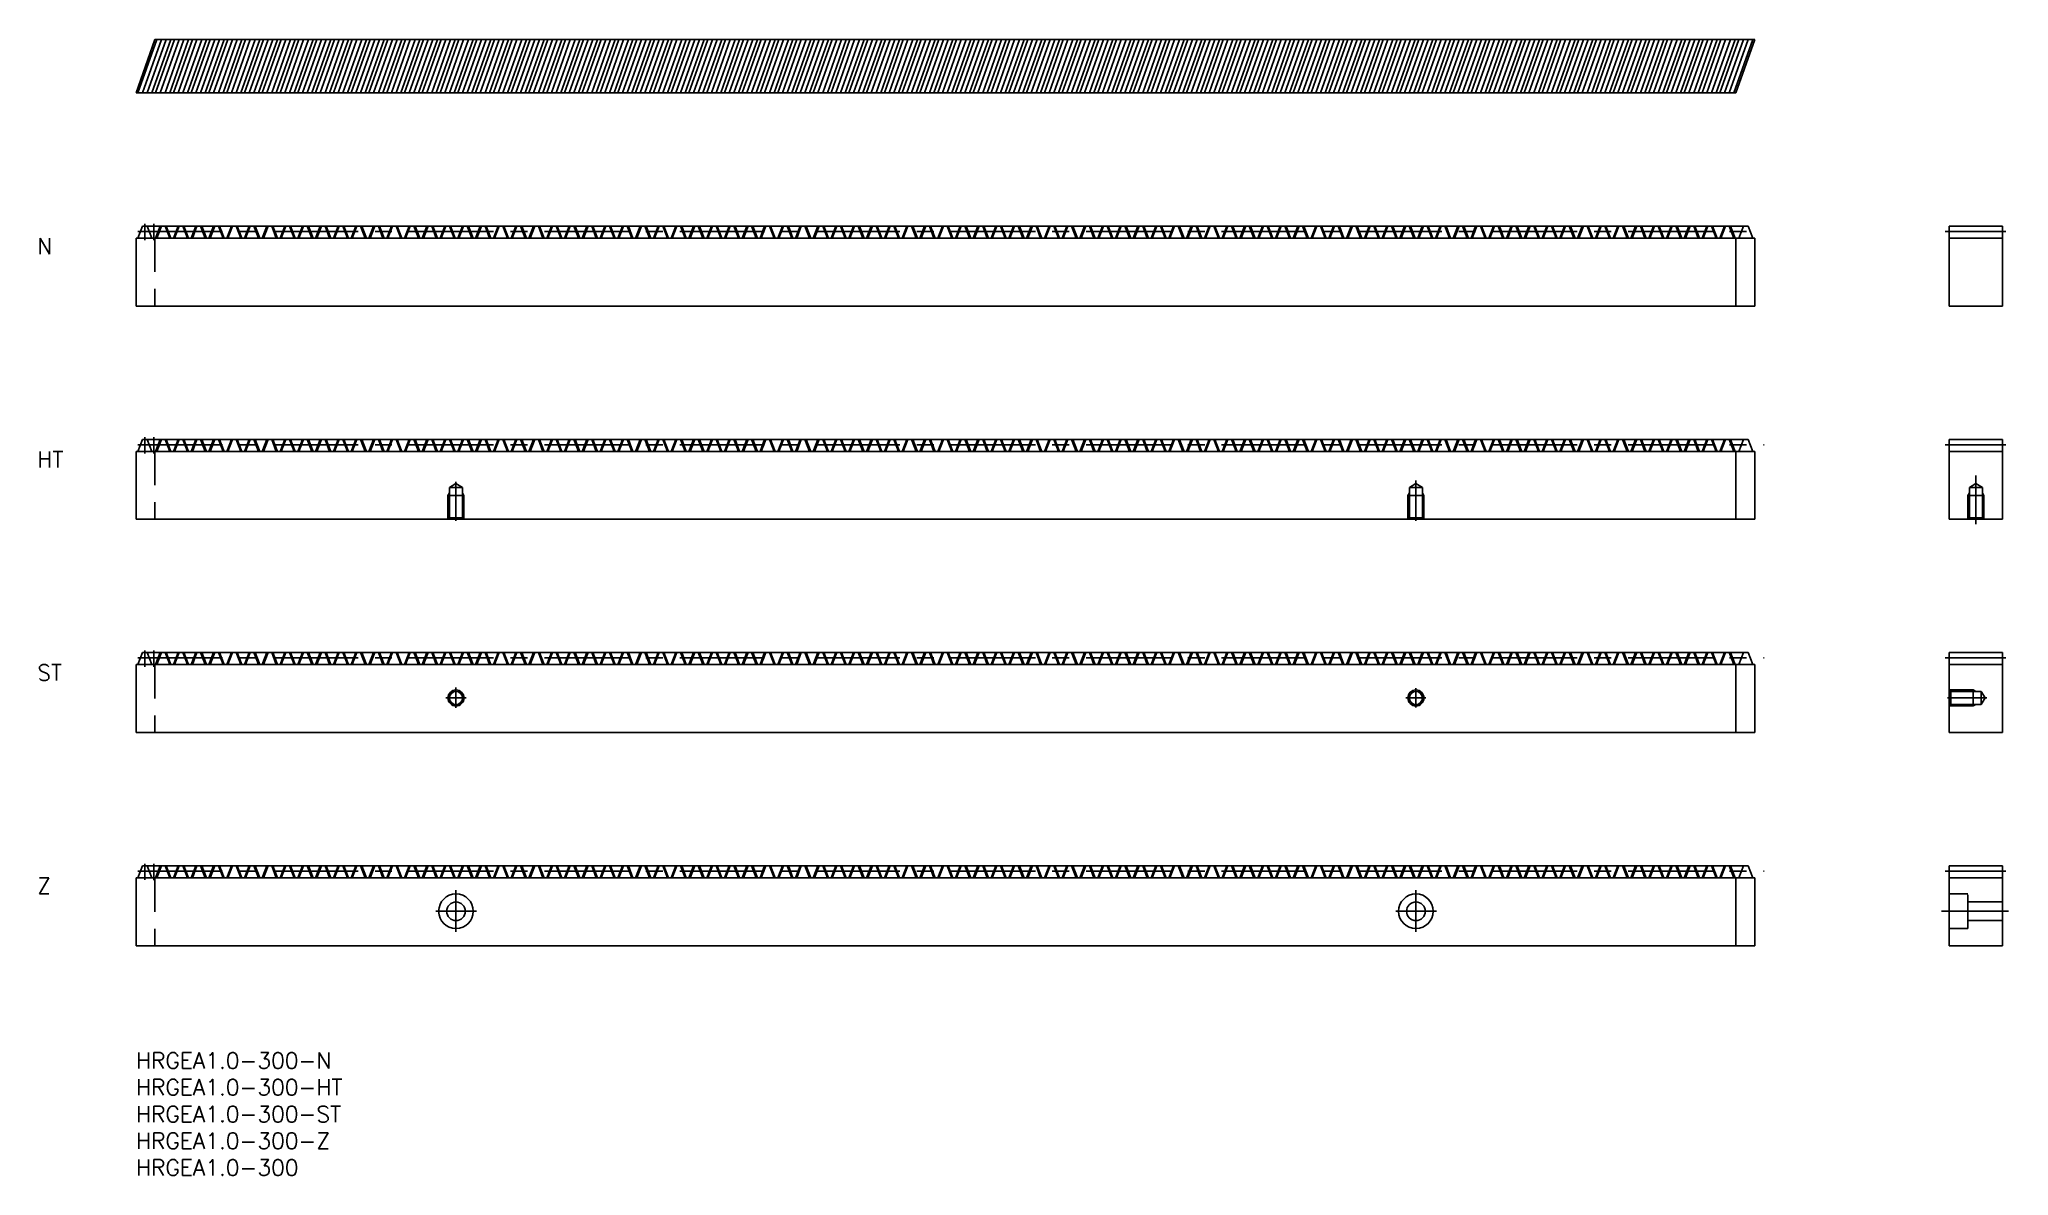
# Model space of a CAD drawing. Extents: x -18 to 351, y -23 to 190.
import ezdxf

# ---------------------------------------------------------------- set-up
doc = ezdxf.new("R2010")
doc.units = 0
doc.header["$LTSCALE"] = 0.5
doc.linetypes.add('CENTER', pattern=[50.8, 31.75, -6.35, 6.35, -6.35])
doc.linetypes.add('DASHED', pattern=[19.05, 12.7, -6.35])
for name, color, linetype in [('MSM_CENTER', 1, 'CENTER'), ('MSM_CONTINUOUS', 7, 'CONTINUOUS'), ('MSM_DASHED', 4, 'DASHED'), ('MSM_NARROW', 5, 'CONTINUOUS'), ('MSM_PART_NUMBER', 7, 'CONTINUOUS')]:
    doc.layers.add(name, color=color, linetype=linetype)
doc.styles.get("Standard").update_dxf_attribs({"font": 'txt.shx', "height": 3, "bigfont": 'bigfont.shx'})

msp = doc.modelspace()

# ---------------------------------------------------------------- texts
at = {"layer": 'MSM_PART_NUMBER'}
for s, p in [('N', (-18.51, 149.75)), ('HT', (-18.51, 109.75)), ('ST', (-18.51, 69.75)), ('Z', (-18.51, 29.75)), ('HRGEA1.0-300-N', (0, -3)), ('HRGEA1.0-300-HT', (0, -8)), ('HRGEA1.0-300-ST', (0, -13.03)), ('HRGEA1.0-300-Z', (0, -18.05)), ('HRGEA1.0-300', (0, -23.07))]:
    msp.add_text(s, height=3, dxfattribs=at).set_placement(p)

# ---------------------------------------------------------------- linework, layer by layer
at = {"layer": 'MSM_CENTER'}
for p, q in [((1.67, 155.43), (1.67, 152.37)), ((3.33, 155.42), (3.33, 152.35)), ((0.37, 154), (304.32, 154)), ((350.62, 154), (339.24, 154)), ((1.67, 115.43), (1.67, 112.37)), ((3.33, 115.42), (3.33, 112.35)), ((0.37, 114), (305.32, 114)), ((350.62, 114), (339.24, 114)), ((240, 107.29), (240, 99.7)), ((345, 108.2), (345, 99.08)), ((60, 107.01), (60, 99.7)), ((0.37, 74), (305.32, 74)), ((1.67, 75.43), (1.67, 72.37)), ((3.33, 75.42), (3.33, 72.35)), ((350.62, 74), (339.24, 74)), ((58.08, 66.5), (61.93, 66.5)), ((60, 64.63), (60, 68.45)), ((238.09, 66.5), (241.85, 66.5)), ((240, 64.73), (240, 68.32)), ((347.05, 66.5), (339.66, 66.5)), ((0.37, 34), (305.32, 34)), ((1.67, 35.43), (1.67, 32.37)), ((3.33, 35.42), (3.33, 32.35)), ((350.62, 34), (339.24, 34)), ((60, 22.65), (60, 30.48)), ((240, 22.65), (240, 30.48)), ((56.22, 26.5), (63.83, 26.5)), ((236.22, 26.5), (243.83, 26.5)), ((351.14, 26.5), (338.55, 26.5))]:
    msp.add_line(p, q, dxfattribs=at)
at = {"layer": 'MSM_CONTINUOUS'}
for p, q in [((3.55, 190), (0, 180)), ((3.9, 190), (0.35, 180)), ((4.77, 190), (1.22, 180)), ((5.66, 190), (2.11, 180)), ((6.53, 190), (2.98, 180)), ((303.55, 190), (3.55, 190)), ((7.23, 190), (3.68, 180)), ((8.1, 190), (4.55, 180)), ((8.99, 190), (5.45, 180)), ((9.86, 190), (6.32, 180)), ((10.56, 190), (7.02, 180)), ((11.43, 190), (7.89, 180)), ((12.33, 190), (8.78, 180)), ((13.2, 190), (9.65, 180)), ((13.9, 190), (10.35, 180)), ((14.77, 190), (11.22, 180)), ((15.66, 190), (12.11, 180)), ((16.53, 190), (12.98, 180)), ((17.23, 190), (13.68, 180)), ((18.1, 190), (14.55, 180)), ((18.99, 190), (15.45, 180)), ((19.86, 190), (16.31, 180)), ((20.56, 190), (17.02, 180)), ((21.43, 190), (17.88, 180)), ((22.33, 190), (18.78, 180)), ((23.19, 190), (19.65, 180)), ((23.9, 190), (20.35, 180)), ((24.76, 190), (21.22, 180)), ((25.66, 190), (22.11, 180)), ((26.53, 190), (22.98, 180)), ((27.23, 190), (23.68, 180)), ((28.1, 190), (24.55, 180)), ((28.99, 190), (25.44, 180)), ((29.86, 190), (26.31, 180)), ((30.56, 190), (27.01, 180)), ((31.43, 190), (27.88, 180)), ((32.32, 190), (28.78, 180)), ((33.19, 190), (29.65, 180)), ((33.89, 190), (30.35, 180)), ((34.76, 190), (31.22, 180)), ((35.66, 190), (32.11, 180)), ((36.53, 190), (32.98, 180)), ((37.23, 190), (33.68, 180)), ((38.1, 190), (34.55, 180)), ((38.99, 190), (35.44, 180)), ((39.86, 190), (36.31, 180)), ((40.56, 190), (37.01, 180)), ((41.43, 190), (37.88, 180)), ((42.32, 190), (38.78, 180)), ((43.19, 190), (39.65, 180)), ((43.89, 190), (40.35, 180)), ((44.76, 190), (41.22, 180)), ((45.66, 190), (42.11, 180)), ((46.53, 190), (42.98, 180)), ((47.23, 190), (43.68, 180)), ((48.1, 190), (44.55, 180)), ((48.99, 190), (45.44, 180)), ((49.86, 190), (46.31, 180)), ((50.56, 190), (47.01, 180)), ((51.43, 190), (47.88, 180)), ((52.32, 190), (48.78, 180)), ((53.19, 190), (49.64, 180)), ((53.89, 190), (50.35, 180)), ((54.76, 190), (51.21, 180)), ((55.66, 190), (52.11, 180)), ((56.52, 190), (52.98, 180)), ((57.23, 190), (53.68, 180)), ((58.09, 190), (54.55, 180)), ((58.99, 190), (55.44, 180)), ((59.86, 190), (56.31, 180)), ((60.56, 190), (57.01, 180)), ((61.43, 190), (57.88, 180)), ((62.32, 190), (58.77, 180)), ((63.19, 190), (59.64, 180)), ((63.89, 190), (60.34, 180)), ((64.76, 190), (61.21, 180)), ((65.65, 190), (62.11, 180)), ((66.52, 190), (62.98, 180)), ((67.22, 190), (63.68, 180)), ((68.09, 190), (64.55, 180)), ((68.99, 190), (65.44, 180)), ((69.86, 190), (66.31, 180)), ((70.56, 190), (67.01, 180)), ((71.43, 190), (67.88, 180)), ((72.32, 190), (68.77, 180)), ((73.19, 190), (69.64, 180)), ((73.89, 190), (70.34, 180)), ((74.76, 190), (71.21, 180)), ((75.65, 190), (72.11, 180)), ((76.52, 190), (72.98, 180)), ((77.22, 190), (73.68, 180)), ((78.09, 190), (74.55, 180)), ((78.99, 190), (75.44, 180)), ((79.86, 190), (76.31, 180)), ((80.56, 190), (77.01, 180)), ((81.43, 190), (77.88, 180)), ((82.32, 190), (78.77, 180)), ((83.19, 190), (79.64, 180)), ((83.89, 190), (80.34, 180)), ((84.76, 190), (81.21, 180)), ((85.65, 190), (82.11, 180)), ((86.52, 190), (82.97, 180)), ((87.22, 190), (83.68, 180)), ((88.09, 190), (84.54, 180)), ((88.99, 190), (85.44, 180)), ((89.85, 190), (86.31, 180)), ((90.56, 190), (87.01, 180)), ((91.42, 190), (87.88, 180)), ((92.32, 190), (88.77, 180)), ((93.19, 190), (89.64, 180)), ((93.89, 190), (90.34, 180)), ((94.76, 190), (91.21, 180)), ((95.65, 190), (92.1, 180)), ((96.52, 190), (92.97, 180)), ((97.22, 190), (93.67, 180)), ((98.09, 190), (94.54, 180)), ((98.98, 190), (95.44, 180)), ((99.85, 190), (96.31, 180)), ((100.55, 190), (97.01, 180)), ((101.42, 190), (97.88, 180)), ((102.32, 190), (98.77, 180)), ((103.19, 190), (99.64, 180)), ((103.89, 190), (100.34, 180)), ((104.76, 190), (101.21, 180)), ((105.65, 190), (102.1, 180)), ((106.52, 190), (102.97, 180)), ((107.22, 190), (103.67, 180)), ((108.09, 190), (104.54, 180)), ((108.98, 190), (105.44, 180)), ((109.85, 190), (106.31, 180)), ((110.55, 190), (107.01, 180)), ((111.42, 190), (107.88, 180)), ((112.32, 190), (108.77, 180)), ((113.19, 190), (109.64, 180)), ((113.89, 190), (110.34, 180)), ((114.76, 190), (111.21, 180)), ((115.65, 190), (112.1, 180)), ((116.52, 190), (112.97, 180)), ((117.22, 190), (113.67, 180)), ((118.09, 190), (114.54, 180)), ((118.98, 190), (115.44, 180)), ((119.85, 190), (116.3, 180)), ((120.55, 190), (117.01, 180)), ((121.42, 190), (117.87, 180)), ((122.32, 190), (118.77, 180)), ((123.18, 190), (119.64, 180)), ((123.89, 190), (120.34, 180)), ((124.75, 190), (121.21, 180)), ((125.65, 190), (122.1, 180)), ((126.52, 190), (122.97, 180)), ((127.22, 190), (123.67, 180)), ((128.09, 190), (124.54, 180)), ((128.98, 190), (125.43, 180)), ((129.85, 190), (126.3, 180)), ((130.55, 190), (127, 180)), ((131.42, 190), (127.87, 180)), ((132.31, 190), (128.77, 180)), ((133.18, 190), (129.64, 180)), ((133.88, 190), (130.34, 180)), ((134.75, 190), (131.21, 180)), ((135.65, 190), (132.1, 180)), ((136.52, 190), (132.97, 180)), ((137.22, 190), (133.67, 180)), ((138.09, 190), (134.54, 180)), ((138.98, 190), (135.43, 180)), ((139.85, 190), (136.3, 180)), ((140.55, 190), (137, 180)), ((141.42, 190), (137.87, 180)), ((142.31, 190), (138.77, 180)), ((143.18, 190), (139.64, 180)), ((143.88, 190), (140.34, 180)), ((144.75, 190), (141.21, 180)), ((145.65, 190), (142.1, 180)), ((146.52, 190), (142.97, 180)), ((147.22, 190), (143.67, 180)), ((148.09, 190), (144.54, 180)), ((148.98, 190), (145.43, 180)), ((149.85, 190), (146.3, 180)), ((150.55, 190), (147, 180)), ((151.42, 190), (147.87, 180)), ((152.31, 190), (148.77, 180)), ((153.18, 190), (149.63, 180)), ((153.88, 190), (150.34, 180)), ((154.75, 190), (151.2, 180)), ((155.65, 190), (152.1, 180)), ((156.51, 190), (152.97, 180)), ((157.22, 190), (153.67, 180)), ((158.08, 190), (154.54, 180)), ((158.98, 190), (155.43, 180)), ((159.85, 190), (156.3, 180)), ((160.55, 190), (157, 180)), ((161.42, 190), (157.87, 180)), ((162.31, 190), (158.76, 180)), ((163.18, 190), (159.63, 180)), ((163.88, 190), (160.33, 180)), ((164.75, 190), (161.2, 180)), ((165.64, 190), (162.1, 180)), ((166.51, 190), (162.97, 180)), ((167.21, 190), (163.67, 180)), ((168.08, 190), (164.54, 180)), ((168.98, 190), (165.43, 180)), ((169.85, 190), (166.3, 180)), ((170.55, 190), (167, 180)), ((171.42, 190), (167.87, 180)), ((172.31, 190), (168.76, 180)), ((173.18, 190), (169.63, 180)), ((173.88, 190), (170.33, 180)), ((174.75, 190), (171.2, 180)), ((175.64, 190), (172.1, 180)), ((176.51, 190), (172.97, 180)), ((177.21, 190), (173.67, 180)), ((178.08, 190), (174.54, 180)), ((178.98, 190), (175.43, 180)), ((179.85, 190), (176.3, 180)), ((180.55, 190), (177, 180)), ((181.42, 190), (177.87, 180)), ((182.31, 190), (178.76, 180)), ((183.18, 190), (179.63, 180)), ((183.88, 190), (180.33, 180)), ((184.75, 190), (181.2, 180)), ((185.64, 190), (182.1, 180)), ((186.51, 190), (182.96, 180)), ((187.21, 190), (183.67, 180)), ((188.08, 190), (184.53, 180)), ((188.98, 190), (185.43, 180)), ((189.84, 190), (186.3, 180)), ((190.55, 190), (187, 180)), ((191.41, 190), (187.87, 180)), ((192.31, 190), (188.76, 180)), ((193.18, 190), (189.63, 180)), ((193.88, 190), (190.33, 180)), ((194.75, 190), (191.2, 180)), ((195.64, 190), (192.09, 180)), ((196.51, 190), (192.96, 180)), ((197.21, 190), (193.66, 180)), ((198.08, 190), (194.53, 180)), ((198.97, 190), (195.43, 180)), ((199.84, 190), (196.3, 180)), ((200.54, 190), (197, 180)), ((201.41, 190), (197.87, 180)), ((202.31, 190), (198.76, 180)), ((203.18, 190), (199.63, 180)), ((203.88, 190), (200.33, 180)), ((204.75, 190), (201.2, 180)), ((205.64, 190), (202.09, 180)), ((206.51, 190), (202.96, 180)), ((207.21, 190), (203.66, 180)), ((208.08, 190), (204.53, 180)), ((208.97, 190), (205.43, 180)), ((209.84, 190), (206.3, 180)), ((210.54, 190), (207, 180)), ((211.41, 190), (207.87, 180)), ((212.31, 190), (208.76, 180)), ((213.18, 190), (209.63, 180)), ((213.88, 190), (210.33, 180)), ((214.75, 190), (211.2, 180)), ((215.64, 190), (212.09, 180)), ((216.51, 190), (212.96, 180)), ((217.21, 190), (213.66, 180)), ((218.08, 190), (214.53, 180)), ((218.97, 190), (215.43, 180)), ((219.84, 190), (216.29, 180)), ((220.54, 190), (217, 180)), ((221.41, 190), (217.86, 180)), ((222.31, 190), (218.76, 180)), ((223.17, 190), (219.63, 180)), ((223.88, 190), (220.33, 180)), ((224.74, 190), (221.2, 180)), ((225.64, 190), (222.09, 180)), ((226.51, 190), (222.96, 180)), ((227.21, 190), (223.66, 180)), ((228.08, 190), (224.53, 180)), ((228.97, 190), (225.42, 180)), ((229.84, 190), (226.29, 180)), ((230.54, 190), (226.99, 180)), ((231.41, 190), (227.86, 180)), ((232.3, 190), (228.76, 180)), ((233.17, 190), (229.63, 180)), ((233.87, 190), (230.33, 180)), ((234.74, 190), (231.2, 180)), ((235.64, 190), (232.09, 180)), ((236.51, 190), (232.96, 180)), ((237.21, 190), (233.66, 180)), ((238.08, 190), (234.53, 180)), ((238.97, 190), (235.42, 180)), ((239.84, 190), (236.29, 180)), ((240.54, 190), (236.99, 180)), ((241.41, 190), (237.86, 180)), ((242.3, 190), (238.76, 180)), ((243.17, 190), (239.63, 180)), ((243.87, 190), (240.33, 180)), ((244.74, 190), (241.2, 180)), ((245.64, 190), (242.09, 180)), ((246.51, 190), (242.96, 180)), ((247.21, 190), (243.66, 180)), ((248.08, 190), (244.53, 180)), ((248.97, 190), (245.42, 180)), ((249.84, 190), (246.29, 180)), ((250.54, 190), (246.99, 180)), ((251.41, 190), (247.86, 180)), ((252.3, 190), (248.76, 180)), ((253.17, 190), (249.62, 180)), ((253.87, 190), (250.33, 180)), ((254.74, 190), (251.19, 180)), ((255.64, 190), (252.09, 180)), ((256.5, 190), (252.96, 180)), ((257.21, 190), (253.66, 180)), ((258.07, 190), (254.53, 180)), ((258.97, 190), (255.42, 180)), ((259.84, 190), (256.29, 180)), ((260.54, 190), (256.99, 180)), ((261.41, 190), (257.86, 180)), ((262.3, 190), (258.75, 180)), ((263.17, 190), (259.62, 180)), ((263.87, 190), (260.32, 180)), ((264.74, 190), (261.19, 180)), ((265.63, 190), (262.09, 180)), ((266.5, 190), (262.96, 180)), ((267.2, 190), (263.66, 180)), ((268.07, 190), (264.53, 180)), ((268.97, 190), (265.42, 180)), ((269.84, 190), (266.29, 180)), ((270.54, 190), (266.99, 180)), ((271.41, 190), (267.86, 180)), ((272.3, 190), (268.75, 180)), ((273.17, 190), (269.62, 180)), ((273.87, 190), (270.32, 180)), ((274.74, 190), (271.19, 180)), ((275.63, 190), (272.09, 180)), ((276.5, 190), (272.96, 180)), ((277.2, 190), (273.66, 180)), ((278.07, 190), (274.53, 180)), ((278.97, 190), (275.42, 180)), ((279.84, 190), (276.29, 180)), ((280.54, 190), (276.99, 180)), ((281.41, 190), (277.86, 180)), ((282.3, 190), (278.75, 180)), ((283.17, 190), (279.62, 180)), ((283.87, 190), (280.32, 180)), ((284.74, 190), (281.19, 180)), ((285.63, 190), (282.09, 180)), ((286.5, 190), (282.95, 180)), ((287.2, 190), (283.66, 180)), ((288.07, 190), (284.52, 180)), ((288.97, 190), (285.42, 180)), ((289.83, 190), (286.29, 180)), ((290.54, 190), (286.99, 180)), ((291.4, 190), (287.86, 180)), ((292.3, 190), (288.75, 180)), ((293.17, 190), (289.62, 180)), ((293.87, 190), (290.32, 180)), ((294.74, 190), (291.19, 180)), ((295.63, 190), (292.08, 180)), ((296.5, 190), (292.95, 180)), ((297.2, 190), (293.65, 180)), ((298.07, 190), (294.52, 180)), ((298.96, 190), (295.42, 180)), ((299.83, 190), (296.29, 180)), ((300.53, 190), (296.99, 180)), ((301.4, 190), (297.86, 180)), ((302.3, 190), (298.75, 180)), ((303.17, 190), (299.62, 180)), ((300, 180), (303.55, 190)), ((0, 180), (300, 180)), ((0, 152.75), (0.35, 152.75)), ((0, 152.75), (0, 140)), ((0.35, 152.75), (1.22, 155)), ((1.22, 155), (302.3, 155)), ((2.11, 155), (2.98, 152.75)), ((2.98, 152.75), (3.68, 152.75)), ((3.68, 152.75), (4.55, 155)), ((5.45, 155), (6.32, 152.75)), ((6.32, 152.75), (7.02, 152.75)), ((7.02, 152.75), (7.89, 155)), ((8.78, 155), (9.65, 152.75)), ((9.65, 152.75), (10.35, 152.75)), ((10.35, 152.75), (11.22, 155)), ((12.11, 155), (12.98, 152.75)), ((12.98, 152.75), (13.68, 152.75)), ((13.68, 152.75), (14.55, 155)), ((15.45, 155), (16.31, 152.75)), ((16.31, 152.75), (17.02, 152.75)), ((17.02, 152.75), (17.88, 155)), ((18.78, 155), (19.65, 152.75)), ((19.65, 152.75), (20.35, 152.75)), ((20.35, 152.75), (21.22, 155)), ((22.11, 155), (22.98, 152.75)), ((22.98, 152.75), (23.68, 152.75)), ((23.68, 152.75), (24.55, 155)), ((25.44, 155), (26.31, 152.75)), ((26.31, 152.75), (27.01, 152.75)), ((27.01, 152.75), (27.88, 155)), ((28.78, 155), (29.65, 152.75)), ((29.65, 152.75), (30.35, 152.75)), ((30.35, 152.75), (31.22, 155)), ((32.11, 155), (32.98, 152.75)), ((32.98, 152.75), (33.68, 152.75)), ((33.68, 152.75), (34.55, 155)), ((35.44, 155), (36.31, 152.75)), ((36.31, 152.75), (37.01, 152.75)), ((37.01, 152.75), (37.88, 155)), ((38.78, 155), (39.65, 152.75)), ((39.65, 152.75), (40.35, 152.75)), ((40.35, 152.75), (41.22, 155)), ((42.11, 155), (42.98, 152.75)), ((42.98, 152.75), (43.68, 152.75)), ((43.68, 152.75), (44.55, 155)), ((45.44, 155), (46.31, 152.75)), ((46.31, 152.75), (47.01, 152.75)), ((47.01, 152.75), (47.88, 155)), ((48.78, 155), (49.64, 152.75)), ((49.64, 152.75), (50.35, 152.75)), ((50.35, 152.75), (51.21, 155)), ((52.11, 155), (52.98, 152.75)), ((52.98, 152.75), (53.68, 152.75)), ((53.68, 152.75), (54.55, 155)), ((55.44, 155), (56.31, 152.75)), ((56.31, 152.75), (57.01, 152.75)), ((57.01, 152.75), (57.88, 155)), ((58.77, 155), (59.64, 152.75)), ((59.64, 152.75), (60.34, 152.75)), ((60.34, 152.75), (61.21, 155)), ((62.11, 155), (62.98, 152.75)), ((62.98, 152.75), (63.68, 152.75)), ((63.68, 152.75), (64.55, 155)), ((65.44, 155), (66.31, 152.75)), ((66.31, 152.75), (67.01, 152.75)), ((67.01, 152.75), (67.88, 155)), ((68.77, 155), (69.64, 152.75)), ((69.64, 152.75), (70.34, 152.75)), ((70.34, 152.75), (71.21, 155)), ((72.11, 155), (72.98, 152.75)), ((72.98, 152.75), (73.68, 152.75)), ((73.68, 152.75), (74.55, 155)), ((75.44, 155), (76.31, 152.75)), ((76.31, 152.75), (77.01, 152.75)), ((77.01, 152.75), (77.88, 155)), ((78.77, 155), (79.64, 152.75)), ((79.64, 152.75), (80.34, 152.75)), ((80.34, 152.75), (81.21, 155)), ((82.11, 155), (82.97, 152.75)), ((82.97, 152.75), (83.68, 152.75)), ((83.68, 152.75), (84.54, 155)), ((85.44, 155), (86.31, 152.75)), ((86.31, 152.75), (87.01, 152.75)), ((87.01, 152.75), (87.88, 155)), ((88.77, 155), (89.64, 152.75)), ((89.64, 152.75), (90.34, 152.75)), ((90.34, 152.75), (91.21, 155)), ((92.1, 155), (92.97, 152.75)), ((92.97, 152.75), (93.67, 152.75)), ((93.67, 152.75), (94.54, 155)), ((95.44, 155), (96.31, 152.75)), ((96.31, 152.75), (97.01, 152.75)), ((97.01, 152.75), (97.88, 155)), ((98.77, 155), (99.64, 152.75)), ((99.64, 152.75), (100.34, 152.75)), ((100.34, 152.75), (101.21, 155)), ((102.1, 155), (102.97, 152.75)), ((102.97, 152.75), (103.67, 152.75)), ((103.67, 152.75), (104.54, 155)), ((105.44, 155), (106.31, 152.75)), ((106.31, 152.75), (107.01, 152.75)), ((107.01, 152.75), (107.88, 155)), ((108.77, 155), (109.64, 152.75)), ((109.64, 152.75), (110.34, 152.75)), ((110.34, 152.75), (111.21, 155)), ((112.1, 155), (112.97, 152.75)), ((112.97, 152.75), (113.67, 152.75)), ((113.67, 152.75), (114.54, 155)), ((115.44, 155), (116.3, 152.75)), ((116.3, 152.75), (117.01, 152.75)), ((117.01, 152.75), (117.87, 155)), ((118.77, 155), (119.64, 152.75)), ((119.64, 152.75), (120.34, 152.75)), ((120.34, 152.75), (121.21, 155)), ((122.1, 155), (122.97, 152.75)), ((122.97, 152.75), (123.67, 152.75)), ((123.67, 152.75), (124.54, 155)), ((125.43, 155), (126.3, 152.75)), ((126.3, 152.75), (127, 152.75)), ((127, 152.75), (127.87, 155)), ((128.77, 155), (129.64, 152.75)), ((129.64, 152.75), (130.34, 152.75)), ((130.34, 152.75), (131.21, 155)), ((132.1, 155), (132.97, 152.75)), ((132.97, 152.75), (133.67, 152.75)), ((133.67, 152.75), (134.54, 155)), ((135.43, 155), (136.3, 152.75)), ((136.3, 152.75), (137, 152.75)), ((137, 152.75), (137.87, 155)), ((138.77, 155), (139.64, 152.75)), ((139.64, 152.75), (140.34, 152.75)), ((140.34, 152.75), (141.21, 155)), ((142.1, 155), (142.97, 152.75)), ((142.97, 152.75), (143.67, 152.75)), ((143.67, 152.75), (144.54, 155)), ((145.43, 155), (146.3, 152.75)), ((146.3, 152.75), (147, 152.75)), ((147, 152.75), (147.87, 155)), ((148.77, 155), (149.63, 152.75)), ((149.63, 152.75), (150.34, 152.75)), ((150.34, 152.75), (151.2, 155)), ((152.1, 155), (152.97, 152.75)), ((152.97, 152.75), (153.67, 152.75)), ((153.67, 152.75), (154.54, 155)), ((155.43, 155), (156.3, 152.75)), ((156.3, 152.75), (157, 152.75)), ((157, 152.75), (157.87, 155)), ((158.76, 155), (159.63, 152.75)), ((159.63, 152.75), (160.33, 152.75)), ((160.33, 152.75), (161.2, 155)), ((162.1, 155), (162.97, 152.75)), ((162.97, 152.75), (163.67, 152.75)), ((163.67, 152.75), (164.54, 155)), ((165.43, 155), (166.3, 152.75)), ((166.3, 152.75), (167, 152.75)), ((167, 152.75), (167.87, 155)), ((168.76, 155), (169.63, 152.75)), ((169.63, 152.75), (170.33, 152.75)), ((170.33, 152.75), (171.2, 155)), ((172.1, 155), (172.97, 152.75)), ((172.97, 152.75), (173.67, 152.75)), ((173.67, 152.75), (174.54, 155)), ((175.43, 155), (176.3, 152.75)), ((176.3, 152.75), (177, 152.75)), ((177, 152.75), (177.87, 155)), ((178.76, 155), (179.63, 152.75)), ((179.63, 152.75), (180.33, 152.75)), ((180.33, 152.75), (181.2, 155)), ((182.1, 155), (182.96, 152.75)), ((182.96, 152.75), (183.67, 152.75)), ((183.67, 152.75), (184.53, 155)), ((185.43, 155), (186.3, 152.75)), ((186.3, 152.75), (187, 152.75)), ((187, 152.75), (187.87, 155)), ((188.76, 155), (189.63, 152.75)), ((189.63, 152.75), (190.33, 152.75)), ((190.33, 152.75), (191.2, 155)), ((192.09, 155), (192.96, 152.75)), ((192.96, 152.75), (193.66, 152.75)), ((193.66, 152.75), (194.53, 155)), ((195.43, 155), (196.3, 152.75)), ((196.3, 152.75), (197, 152.75)), ((197, 152.75), (197.87, 155)), ((198.76, 155), (199.63, 152.75)), ((199.63, 152.75), (200.33, 152.75)), ((200.33, 152.75), (201.2, 155)), ((202.09, 155), (202.96, 152.75)), ((202.96, 152.75), (203.66, 152.75)), ((203.66, 152.75), (204.53, 155)), ((205.43, 155), (206.3, 152.75)), ((206.3, 152.75), (207, 152.75)), ((207, 152.75), (207.87, 155)), ((208.76, 155), (209.63, 152.75)), ((209.63, 152.75), (210.33, 152.75)), ((210.33, 152.75), (211.2, 155)), ((212.09, 155), (212.96, 152.75)), ((212.96, 152.75), (213.66, 152.75)), ((213.66, 152.75), (214.53, 155)), ((215.43, 155), (216.29, 152.75)), ((216.29, 152.75), (217, 152.75)), ((217, 152.75), (217.86, 155)), ((218.76, 155), (219.63, 152.75)), ((219.63, 152.75), (220.33, 152.75)), ((220.33, 152.75), (221.2, 155)), ((222.09, 155), (222.96, 152.75)), ((222.96, 152.75), (223.66, 152.75)), ((223.66, 152.75), (224.53, 155)), ((225.42, 155), (226.29, 152.75)), ((226.29, 152.75), (226.99, 152.75)), ((226.99, 152.75), (227.86, 155)), ((228.76, 155), (229.63, 152.75)), ((229.63, 152.75), (230.33, 152.75)), ((230.33, 152.75), (231.2, 155)), ((232.09, 155), (232.96, 152.75)), ((232.96, 152.75), (233.66, 152.75)), ((233.66, 152.75), (234.53, 155)), ((235.42, 155), (236.29, 152.75)), ((236.29, 152.75), (236.99, 152.75)), ((236.99, 152.75), (237.86, 155)), ((238.76, 155), (239.63, 152.75)), ((239.63, 152.75), (240.33, 152.75)), ((240.33, 152.75), (241.2, 155)), ((242.09, 155), (242.96, 152.75)), ((242.96, 152.75), (243.66, 152.75)), ((243.66, 152.75), (244.53, 155)), ((245.42, 155), (246.29, 152.75)), ((246.29, 152.75), (246.99, 152.75)), ((246.99, 152.75), (247.86, 155)), ((248.76, 155), (249.62, 152.75)), ((249.62, 152.75), (250.33, 152.75)), ((250.33, 152.75), (251.19, 155)), ((252.09, 155), (252.96, 152.75)), ((252.96, 152.75), (253.66, 152.75)), ((253.66, 152.75), (254.53, 155)), ((255.42, 155), (256.29, 152.75)), ((256.29, 152.75), (256.99, 152.75)), ((256.99, 152.75), (257.86, 155)), ((258.75, 155), (259.62, 152.75)), ((259.62, 152.75), (260.32, 152.75)), ((260.32, 152.75), (261.19, 155)), ((262.09, 155), (262.96, 152.75)), ((262.96, 152.75), (263.66, 152.75)), ((263.66, 152.75), (264.53, 155)), ((265.42, 155), (266.29, 152.75)), ((266.29, 152.75), (266.99, 152.75)), ((266.99, 152.75), (267.86, 155)), ((268.75, 155), (269.62, 152.75)), ((269.62, 152.75), (270.32, 152.75)), ((270.32, 152.75), (271.19, 155)), ((272.09, 155), (272.96, 152.75)), ((272.96, 152.75), (273.66, 152.75)), ((273.66, 152.75), (274.53, 155)), ((275.42, 155), (276.29, 152.75)), ((276.29, 152.75), (276.99, 152.75)), ((276.99, 152.75), (277.86, 155)), ((278.75, 155), (279.62, 152.75)), ((279.62, 152.75), (280.32, 152.75)), ((280.32, 152.75), (281.19, 155)), ((282.09, 155), (282.95, 152.75)), ((282.95, 152.75), (283.66, 152.75)), ((283.66, 152.75), (284.52, 155)), ((285.42, 155), (286.29, 152.75)), ((286.29, 152.75), (286.99, 152.75)), ((286.99, 152.75), (287.86, 155)), ((288.75, 155), (289.62, 152.75)), ((289.62, 152.75), (290.32, 152.75)), ((290.32, 152.75), (291.19, 155)), ((292.08, 155), (292.95, 152.75)), ((292.95, 152.75), (293.65, 152.75)), ((293.65, 152.75), (294.52, 155)), ((295.42, 155), (296.29, 152.75)), ((296.29, 152.75), (296.99, 152.75)), ((296.99, 152.75), (297.86, 155)), ((298.75, 155), (299.62, 152.75)), ((299.62, 152.75), (303.55, 152.75)), ((300, 152.75), (300, 140)), ((303.17, 152.75), (302.3, 155)), ((303.55, 152.75), (303.55, 140)), ((340, 155), (340, 140)), ((350, 155), (340, 155)), ((340, 152.75), (350, 152.75)), ((350, 140), (350, 155)), ((0, 140), (303.55, 140)), ((340, 140), (350, 140)), ((0.35, 112.75), (1.22, 115)), ((1.22, 115), (302.3, 115)), ((2.11, 115), (2.98, 112.75)), ((3.68, 112.75), (4.55, 115)), ((5.45, 115), (6.32, 112.75)), ((7.02, 112.75), (7.89, 115)), ((8.78, 115), (9.65, 112.75)), ((10.35, 112.75), (11.22, 115)), ((12.11, 115), (12.98, 112.75)), ((13.68, 112.75), (14.55, 115)), ((15.45, 115), (16.31, 112.75)), ((17.02, 112.75), (17.88, 115)), ((18.78, 115), (19.65, 112.75)), ((20.35, 112.75), (21.22, 115)), ((22.11, 115), (22.98, 112.75)), ((23.68, 112.75), (24.55, 115)), ((25.44, 115), (26.31, 112.75)), ((27.01, 112.75), (27.88, 115)), ((28.78, 115), (29.65, 112.75)), ((30.35, 112.75), (31.22, 115)), ((32.11, 115), (32.98, 112.75)), ((33.68, 112.75), (34.55, 115)), ((35.44, 115), (36.31, 112.75)), ((37.01, 112.75), (37.88, 115)), ((38.78, 115), (39.65, 112.75)), ((40.35, 112.75), (41.22, 115)), ((42.11, 115), (42.98, 112.75)), ((43.68, 112.75), (44.55, 115)), ((45.44, 115), (46.31, 112.75)), ((47.01, 112.75), (47.88, 115)), ((48.78, 115), (49.64, 112.75)), ((50.35, 112.75), (51.21, 115)), ((52.11, 115), (52.98, 112.75)), ((53.68, 112.75), (54.55, 115)), ((55.44, 115), (56.31, 112.75)), ((57.01, 112.75), (57.88, 115)), ((58.77, 115), (59.64, 112.75)), ((60.34, 112.75), (61.21, 115)), ((62.11, 115), (62.98, 112.75)), ((63.68, 112.75), (64.55, 115)), ((65.44, 115), (66.31, 112.75)), ((67.01, 112.75), (67.88, 115)), ((68.77, 115), (69.64, 112.75)), ((70.34, 112.75), (71.21, 115)), ((72.11, 115), (72.98, 112.75)), ((73.68, 112.75), (74.55, 115)), ((75.44, 115), (76.31, 112.75)), ((77.01, 112.75), (77.88, 115)), ((78.77, 115), (79.64, 112.75)), ((80.34, 112.75), (81.21, 115)), ((82.11, 115), (82.97, 112.75)), ((83.68, 112.75), (84.54, 115)), ((85.44, 115), (86.31, 112.75)), ((87.01, 112.75), (87.88, 115)), ((88.77, 115), (89.64, 112.75)), ((90.34, 112.75), (91.21, 115)), ((92.1, 115), (92.97, 112.75)), ((93.67, 112.75), (94.54, 115)), ((95.44, 115), (96.31, 112.75)), ((97.01, 112.75), (97.88, 115)), ((98.77, 115), (99.64, 112.75)), ((100.34, 112.75), (101.21, 115)), ((102.1, 115), (102.97, 112.75)), ((103.67, 112.75), (104.54, 115)), ((105.44, 115), (106.31, 112.75)), ((107.01, 112.75), (107.88, 115)), ((108.77, 115), (109.64, 112.75)), ((110.34, 112.75), (111.21, 115)), ((112.1, 115), (112.97, 112.75)), ((113.67, 112.75), (114.54, 115)), ((115.44, 115), (116.3, 112.75)), ((117.01, 112.75), (117.87, 115)), ((118.77, 115), (119.64, 112.75)), ((120.34, 112.75), (121.21, 115)), ((122.1, 115), (122.97, 112.75)), ((123.67, 112.75), (124.54, 115)), ((125.43, 115), (126.3, 112.75)), ((127, 112.75), (127.87, 115)), ((128.77, 115), (129.64, 112.75)), ((130.34, 112.75), (131.21, 115)), ((132.1, 115), (132.97, 112.75)), ((133.67, 112.75), (134.54, 115)), ((135.43, 115), (136.3, 112.75)), ((137, 112.75), (137.87, 115)), ((138.77, 115), (139.64, 112.75)), ((140.34, 112.75), (141.21, 115)), ((142.1, 115), (142.97, 112.75)), ((143.67, 112.75), (144.54, 115)), ((145.43, 115), (146.3, 112.75)), ((147, 112.75), (147.87, 115)), ((148.77, 115), (149.63, 112.75)), ((150.34, 112.75), (151.2, 115)), ((152.1, 115), (152.97, 112.75)), ((153.67, 112.75), (154.54, 115)), ((155.43, 115), (156.3, 112.75)), ((157, 112.75), (157.87, 115)), ((158.76, 115), (159.63, 112.75)), ((160.33, 112.75), (161.2, 115)), ((162.1, 115), (162.97, 112.75)), ((163.67, 112.75), (164.54, 115)), ((165.43, 115), (166.3, 112.75)), ((167, 112.75), (167.87, 115)), ((168.76, 115), (169.63, 112.75)), ((170.33, 112.75), (171.2, 115)), ((172.1, 115), (172.97, 112.75)), ((173.67, 112.75), (174.54, 115)), ((175.43, 115), (176.3, 112.75)), ((177, 112.75), (177.87, 115)), ((178.76, 115), (179.63, 112.75)), ((180.33, 112.75), (181.2, 115)), ((182.1, 115), (182.96, 112.75)), ((183.67, 112.75), (184.53, 115)), ((185.43, 115), (186.3, 112.75)), ((187, 112.75), (187.87, 115)), ((188.76, 115), (189.63, 112.75)), ((190.33, 112.75), (191.2, 115)), ((192.09, 115), (192.96, 112.75)), ((193.66, 112.75), (194.53, 115)), ((195.43, 115), (196.3, 112.75)), ((197, 112.75), (197.87, 115)), ((198.76, 115), (199.63, 112.75)), ((200.33, 112.75), (201.2, 115)), ((202.09, 115), (202.96, 112.75)), ((203.66, 112.75), (204.53, 115)), ((205.43, 115), (206.3, 112.75)), ((207, 112.75), (207.87, 115)), ((208.76, 115), (209.63, 112.75)), ((210.33, 112.75), (211.2, 115)), ((212.09, 115), (212.96, 112.75)), ((213.66, 112.75), (214.53, 115)), ((215.43, 115), (216.29, 112.75)), ((217, 112.75), (217.86, 115)), ((218.76, 115), (219.63, 112.75)), ((220.33, 112.75), (221.2, 115)), ((222.09, 115), (222.96, 112.75)), ((223.66, 112.75), (224.53, 115)), ((225.42, 115), (226.29, 112.75)), ((226.99, 112.75), (227.86, 115)), ((228.76, 115), (229.63, 112.75)), ((230.33, 112.75), (231.2, 115)), ((232.09, 115), (232.96, 112.75)), ((233.66, 112.75), (234.53, 115)), ((235.42, 115), (236.29, 112.75)), ((236.99, 112.75), (237.86, 115)), ((238.76, 115), (239.63, 112.75)), ((240.33, 112.75), (241.2, 115)), ((242.09, 115), (242.96, 112.75)), ((243.66, 112.75), (244.53, 115)), ((245.42, 115), (246.29, 112.75)), ((246.99, 112.75), (247.86, 115)), ((248.76, 115), (249.62, 112.75)), ((250.33, 112.75), (251.19, 115)), ((252.09, 115), (252.96, 112.75)), ((253.66, 112.75), (254.53, 115)), ((255.42, 115), (256.29, 112.75)), ((256.99, 112.75), (257.86, 115)), ((258.75, 115), (259.62, 112.75)), ((260.32, 112.75), (261.19, 115)), ((262.09, 115), (262.96, 112.75)), ((263.66, 112.75), (264.53, 115)), ((265.42, 115), (266.29, 112.75)), ((266.99, 112.75), (267.86, 115)), ((268.75, 115), (269.62, 112.75)), ((270.32, 112.75), (271.19, 115)), ((272.09, 115), (272.96, 112.75)), ((273.66, 112.75), (274.53, 115)), ((275.42, 115), (276.29, 112.75)), ((276.99, 112.75), (277.86, 115)), ((278.75, 115), (279.62, 112.75)), ((280.32, 112.75), (281.19, 115)), ((282.09, 115), (282.95, 112.75)), ((283.66, 112.75), (284.52, 115)), ((285.42, 115), (286.29, 112.75)), ((286.99, 112.75), (287.86, 115)), ((288.75, 115), (289.62, 112.75)), ((290.32, 112.75), (291.19, 115)), ((292.08, 115), (292.95, 112.75)), ((293.65, 112.75), (294.52, 115)), ((295.42, 115), (296.29, 112.75)), ((296.99, 112.75), (297.86, 115)), ((298.75, 115), (299.62, 112.75)), ((303.17, 112.75), (302.3, 115)), ((340, 115), (340, 100)), ((350, 115), (340, 115)), ((350, 100), (350, 115)), ((0, 112.75), (0, 100)), ((0, 112.75), (0.35, 112.75)), ((2.98, 112.75), (3.68, 112.75)), ((6.32, 112.75), (7.02, 112.75)), ((9.65, 112.75), (10.35, 112.75)), ((12.98, 112.75), (13.68, 112.75)), ((16.31, 112.75), (17.02, 112.75)), ((19.65, 112.75), (20.35, 112.75)), ((22.98, 112.75), (23.68, 112.75)), ((26.31, 112.75), (27.01, 112.75)), ((29.65, 112.75), (30.35, 112.75)), ((32.98, 112.75), (33.68, 112.75)), ((36.31, 112.75), (37.01, 112.75)), ((39.65, 112.75), (40.35, 112.75)), ((42.98, 112.75), (43.68, 112.75)), ((46.31, 112.75), (47.01, 112.75)), ((49.64, 112.75), (50.35, 112.75)), ((52.98, 112.75), (53.68, 112.75)), ((56.31, 112.75), (57.01, 112.75)), ((59.64, 112.75), (60.34, 112.75)), ((62.98, 112.75), (63.68, 112.75)), ((66.31, 112.75), (67.01, 112.75)), ((69.64, 112.75), (70.34, 112.75)), ((72.98, 112.75), (73.68, 112.75)), ((76.31, 112.75), (77.01, 112.75)), ((79.64, 112.75), (80.34, 112.75)), ((82.97, 112.75), (83.68, 112.75)), ((86.31, 112.75), (87.01, 112.75)), ((89.64, 112.75), (90.34, 112.75)), ((92.97, 112.75), (93.67, 112.75)), ((96.31, 112.75), (97.01, 112.75)), ((99.64, 112.75), (100.34, 112.75)), ((102.97, 112.75), (103.67, 112.75)), ((106.31, 112.75), (107.01, 112.75)), ((109.64, 112.75), (110.34, 112.75)), ((112.97, 112.75), (113.67, 112.75)), ((116.3, 112.75), (117.01, 112.75)), ((119.64, 112.75), (120.34, 112.75)), ((122.97, 112.75), (123.67, 112.75)), ((126.3, 112.75), (127, 112.75)), ((129.64, 112.75), (130.34, 112.75)), ((132.97, 112.75), (133.67, 112.75)), ((136.3, 112.75), (137, 112.75)), ((139.64, 112.75), (140.34, 112.75)), ((142.97, 112.75), (143.67, 112.75)), ((146.3, 112.75), (147, 112.75)), ((149.63, 112.75), (150.34, 112.75)), ((152.97, 112.75), (153.67, 112.75)), ((156.3, 112.75), (157, 112.75)), ((159.63, 112.75), (160.33, 112.75)), ((162.97, 112.75), (163.67, 112.75)), ((166.3, 112.75), (167, 112.75)), ((169.63, 112.75), (170.33, 112.75)), ((172.97, 112.75), (173.67, 112.75)), ((176.3, 112.75), (177, 112.75)), ((179.63, 112.75), (180.33, 112.75)), ((182.96, 112.75), (183.67, 112.75)), ((186.3, 112.75), (187, 112.75)), ((189.63, 112.75), (190.33, 112.75)), ((192.96, 112.75), (193.66, 112.75)), ((196.3, 112.75), (197, 112.75)), ((199.63, 112.75), (200.33, 112.75)), ((202.96, 112.75), (203.66, 112.75)), ((206.3, 112.75), (207, 112.75)), ((209.63, 112.75), (210.33, 112.75)), ((212.96, 112.75), (213.66, 112.75)), ((216.29, 112.75), (217, 112.75)), ((219.63, 112.75), (220.33, 112.75)), ((222.96, 112.75), (223.66, 112.75)), ((226.29, 112.75), (226.99, 112.75)), ((229.63, 112.75), (230.33, 112.75)), ((232.96, 112.75), (233.66, 112.75)), ((236.29, 112.75), (236.99, 112.75)), ((239.63, 112.75), (240.33, 112.75)), ((242.96, 112.75), (243.66, 112.75)), ((246.29, 112.75), (246.99, 112.75)), ((249.62, 112.75), (250.33, 112.75)), ((252.96, 112.75), (253.66, 112.75)), ((256.29, 112.75), (256.99, 112.75)), ((259.62, 112.75), (260.32, 112.75)), ((262.96, 112.75), (263.66, 112.75)), ((266.29, 112.75), (266.99, 112.75)), ((269.62, 112.75), (270.32, 112.75)), ((272.96, 112.75), (273.66, 112.75)), ((276.29, 112.75), (276.99, 112.75)), ((279.62, 112.75), (280.32, 112.75)), ((282.95, 112.75), (283.66, 112.75)), ((286.29, 112.75), (286.99, 112.75)), ((289.62, 112.75), (290.32, 112.75)), ((292.95, 112.75), (293.65, 112.75)), ((296.29, 112.75), (296.99, 112.75)), ((299.62, 112.75), (303.55, 112.75)), ((300, 112.75), (300, 100)), ((303.55, 112.75), (303.55, 100)), ((340, 112.75), (350, 112.75)), ((0, 100), (303.55, 100)), ((350, 100), (340, 100)), ((0.35, 72.75), (1.22, 75)), ((1.22, 75), (302.3, 75)), ((2.11, 75), (2.98, 72.75)), ((3.68, 72.75), (4.55, 75)), ((5.45, 75), (6.32, 72.75)), ((7.02, 72.75), (7.89, 75)), ((8.78, 75), (9.65, 72.75)), ((10.35, 72.75), (11.22, 75)), ((12.11, 75), (12.98, 72.75)), ((13.68, 72.75), (14.55, 75)), ((15.45, 75), (16.31, 72.75)), ((17.02, 72.75), (17.88, 75)), ((18.78, 75), (19.65, 72.75)), ((20.35, 72.75), (21.22, 75)), ((22.11, 75), (22.98, 72.75)), ((23.68, 72.75), (24.55, 75)), ((25.44, 75), (26.31, 72.75)), ((27.01, 72.75), (27.88, 75)), ((28.78, 75), (29.65, 72.75)), ((30.35, 72.75), (31.22, 75)), ((32.11, 75), (32.98, 72.75)), ((33.68, 72.75), (34.55, 75)), ((35.44, 75), (36.31, 72.75)), ((37.01, 72.75), (37.88, 75)), ((38.78, 75), (39.65, 72.75)), ((40.35, 72.75), (41.22, 75)), ((42.11, 75), (42.98, 72.75)), ((43.68, 72.75), (44.55, 75)), ((45.44, 75), (46.31, 72.75)), ((47.01, 72.75), (47.88, 75)), ((48.78, 75), (49.64, 72.75)), ((50.35, 72.75), (51.21, 75)), ((52.11, 75), (52.98, 72.75)), ((53.68, 72.75), (54.55, 75)), ((55.44, 75), (56.31, 72.75)), ((57.01, 72.75), (57.88, 75)), ((58.77, 75), (59.64, 72.75)), ((60.34, 72.75), (61.21, 75)), ((62.11, 75), (62.98, 72.75)), ((63.68, 72.75), (64.55, 75)), ((65.44, 75), (66.31, 72.75)), ((67.01, 72.75), (67.88, 75)), ((68.77, 75), (69.64, 72.75)), ((70.34, 72.75), (71.21, 75)), ((72.11, 75), (72.98, 72.75)), ((73.68, 72.75), (74.55, 75)), ((75.44, 75), (76.31, 72.75)), ((77.01, 72.75), (77.88, 75)), ((78.77, 75), (79.64, 72.75)), ((80.34, 72.75), (81.21, 75)), ((82.11, 75), (82.97, 72.75)), ((83.68, 72.75), (84.54, 75)), ((85.44, 75), (86.31, 72.75)), ((87.01, 72.75), (87.88, 75)), ((88.77, 75), (89.64, 72.75)), ((90.34, 72.75), (91.21, 75)), ((92.1, 75), (92.97, 72.75)), ((93.67, 72.75), (94.54, 75)), ((95.44, 75), (96.31, 72.75)), ((97.01, 72.75), (97.88, 75)), ((98.77, 75), (99.64, 72.75)), ((100.34, 72.75), (101.21, 75)), ((102.1, 75), (102.97, 72.75)), ((103.67, 72.75), (104.54, 75)), ((105.44, 75), (106.31, 72.75)), ((107.01, 72.75), (107.88, 75)), ((108.77, 75), (109.64, 72.75)), ((110.34, 72.75), (111.21, 75)), ((112.1, 75), (112.97, 72.75)), ((113.67, 72.75), (114.54, 75)), ((115.44, 75), (116.3, 72.75)), ((117.01, 72.75), (117.87, 75)), ((118.77, 75), (119.64, 72.75)), ((120.34, 72.75), (121.21, 75)), ((122.1, 75), (122.97, 72.75)), ((123.67, 72.75), (124.54, 75)), ((125.43, 75), (126.3, 72.75)), ((127, 72.75), (127.87, 75)), ((128.77, 75), (129.64, 72.75)), ((130.34, 72.75), (131.21, 75)), ((132.1, 75), (132.97, 72.75)), ((133.67, 72.75), (134.54, 75)), ((135.43, 75), (136.3, 72.75)), ((137, 72.75), (137.87, 75)), ((138.77, 75), (139.64, 72.75)), ((140.34, 72.75), (141.21, 75)), ((142.1, 75), (142.97, 72.75)), ((143.67, 72.75), (144.54, 75)), ((145.43, 75), (146.3, 72.75)), ((147, 72.75), (147.87, 75)), ((148.77, 75), (149.63, 72.75)), ((150.34, 72.75), (151.2, 75)), ((152.1, 75), (152.97, 72.75)), ((153.67, 72.75), (154.54, 75)), ((155.43, 75), (156.3, 72.75)), ((157, 72.75), (157.87, 75)), ((158.76, 75), (159.63, 72.75)), ((160.33, 72.75), (161.2, 75)), ((162.1, 75), (162.97, 72.75)), ((163.67, 72.75), (164.54, 75)), ((165.43, 75), (166.3, 72.75)), ((167, 72.75), (167.87, 75)), ((168.76, 75), (169.63, 72.75)), ((170.33, 72.75), (171.2, 75)), ((172.1, 75), (172.97, 72.75)), ((173.67, 72.75), (174.54, 75)), ((175.43, 75), (176.3, 72.75)), ((177, 72.75), (177.87, 75)), ((178.76, 75), (179.63, 72.75)), ((180.33, 72.75), (181.2, 75)), ((182.1, 75), (182.96, 72.75)), ((183.67, 72.75), (184.53, 75)), ((185.43, 75), (186.3, 72.75)), ((187, 72.75), (187.87, 75)), ((188.76, 75), (189.63, 72.75)), ((190.33, 72.75), (191.2, 75)), ((192.09, 75), (192.96, 72.75)), ((193.66, 72.75), (194.53, 75)), ((195.43, 75), (196.3, 72.75)), ((197, 72.75), (197.87, 75)), ((198.76, 75), (199.63, 72.75)), ((200.33, 72.75), (201.2, 75)), ((202.09, 75), (202.96, 72.75)), ((203.66, 72.75), (204.53, 75)), ((205.43, 75), (206.3, 72.75)), ((207, 72.75), (207.87, 75)), ((208.76, 75), (209.63, 72.75)), ((210.33, 72.75), (211.2, 75)), ((212.09, 75), (212.96, 72.75)), ((213.66, 72.75), (214.53, 75)), ((215.43, 75), (216.29, 72.75)), ((217, 72.75), (217.86, 75)), ((218.76, 75), (219.63, 72.75)), ((220.33, 72.75), (221.2, 75)), ((222.09, 75), (222.96, 72.75)), ((223.66, 72.75), (224.53, 75)), ((225.42, 75), (226.29, 72.75)), ((226.99, 72.75), (227.86, 75)), ((228.76, 75), (229.63, 72.75)), ((230.33, 72.75), (231.2, 75)), ((232.09, 75), (232.96, 72.75)), ((233.66, 72.75), (234.53, 75)), ((235.42, 75), (236.29, 72.75)), ((236.99, 72.75), (237.86, 75)), ((238.76, 75), (239.63, 72.75)), ((240.33, 72.75), (241.2, 75)), ((242.09, 75), (242.96, 72.75)), ((243.66, 72.75), (244.53, 75)), ((245.42, 75), (246.29, 72.75)), ((246.99, 72.75), (247.86, 75)), ((248.76, 75), (249.62, 72.75)), ((250.33, 72.75), (251.19, 75)), ((252.09, 75), (252.96, 72.75)), ((253.66, 72.75), (254.53, 75)), ((255.42, 75), (256.29, 72.75)), ((256.99, 72.75), (257.86, 75)), ((258.75, 75), (259.62, 72.75)), ((260.32, 72.75), (261.19, 75)), ((262.09, 75), (262.96, 72.75)), ((263.66, 72.75), (264.53, 75)), ((265.42, 75), (266.29, 72.75)), ((266.99, 72.75), (267.86, 75)), ((268.75, 75), (269.62, 72.75)), ((270.32, 72.75), (271.19, 75)), ((272.09, 75), (272.96, 72.75)), ((273.66, 72.75), (274.53, 75)), ((275.42, 75), (276.29, 72.75)), ((276.99, 72.75), (277.86, 75)), ((278.75, 75), (279.62, 72.75)), ((280.32, 72.75), (281.19, 75)), ((282.09, 75), (282.95, 72.75)), ((283.66, 72.75), (284.52, 75)), ((285.42, 75), (286.29, 72.75)), ((286.99, 72.75), (287.86, 75)), ((288.75, 75), (289.62, 72.75)), ((290.32, 72.75), (291.19, 75)), ((292.08, 75), (292.95, 72.75)), ((293.65, 72.75), (294.52, 75)), ((295.42, 75), (296.29, 72.75)), ((296.99, 72.75), (297.86, 75)), ((298.75, 75), (299.62, 72.75)), ((303.17, 72.75), (302.3, 75)), ((340, 75), (340, 60)), ((350, 75), (340, 75)), ((350, 60), (350, 75)), ((0, 72.75), (0, 60)), ((0, 72.75), (0.35, 72.75)), ((2.98, 72.75), (3.68, 72.75)), ((6.32, 72.75), (7.02, 72.75)), ((9.65, 72.75), (10.35, 72.75)), ((12.98, 72.75), (13.68, 72.75)), ((16.31, 72.75), (17.02, 72.75)), ((19.65, 72.75), (20.35, 72.75)), ((22.98, 72.75), (23.68, 72.75)), ((26.31, 72.75), (27.01, 72.75)), ((29.65, 72.75), (30.35, 72.75)), ((32.98, 72.75), (33.68, 72.75)), ((36.31, 72.75), (37.01, 72.75)), ((39.65, 72.75), (40.35, 72.75)), ((42.98, 72.75), (43.68, 72.75)), ((46.31, 72.75), (47.01, 72.75)), ((49.64, 72.75), (50.35, 72.75)), ((52.98, 72.75), (53.68, 72.75)), ((56.31, 72.75), (57.01, 72.75)), ((59.64, 72.75), (60.34, 72.75)), ((62.98, 72.75), (63.68, 72.75)), ((66.31, 72.75), (67.01, 72.75)), ((69.64, 72.75), (70.34, 72.75)), ((72.98, 72.75), (73.68, 72.75)), ((76.31, 72.75), (77.01, 72.75)), ((79.64, 72.75), (80.34, 72.75)), ((82.97, 72.75), (83.68, 72.75)), ((86.31, 72.75), (87.01, 72.75)), ((89.64, 72.75), (90.34, 72.75)), ((92.97, 72.75), (93.67, 72.75)), ((96.31, 72.75), (97.01, 72.75)), ((99.64, 72.75), (100.34, 72.75)), ((102.97, 72.75), (103.67, 72.75)), ((106.31, 72.75), (107.01, 72.75)), ((109.64, 72.75), (110.34, 72.75)), ((112.97, 72.75), (113.67, 72.75)), ((116.3, 72.75), (117.01, 72.75)), ((119.64, 72.75), (120.34, 72.75)), ((122.97, 72.75), (123.67, 72.75)), ((126.3, 72.75), (127, 72.75)), ((129.64, 72.75), (130.34, 72.75)), ((132.97, 72.75), (133.67, 72.75)), ((136.3, 72.75), (137, 72.75)), ((139.64, 72.75), (140.34, 72.75)), ((142.97, 72.75), (143.67, 72.75)), ((146.3, 72.75), (147, 72.75)), ((149.63, 72.75), (150.34, 72.75)), ((152.97, 72.75), (153.67, 72.75)), ((156.3, 72.75), (157, 72.75)), ((159.63, 72.75), (160.33, 72.75)), ((162.97, 72.75), (163.67, 72.75)), ((166.3, 72.75), (167, 72.75)), ((169.63, 72.75), (170.33, 72.75)), ((172.97, 72.75), (173.67, 72.75)), ((176.3, 72.75), (177, 72.75)), ((179.63, 72.75), (180.33, 72.75)), ((182.96, 72.75), (183.67, 72.75)), ((186.3, 72.75), (187, 72.75)), ((189.63, 72.75), (190.33, 72.75)), ((192.96, 72.75), (193.66, 72.75)), ((196.3, 72.75), (197, 72.75)), ((199.63, 72.75), (200.33, 72.75)), ((202.96, 72.75), (203.66, 72.75)), ((206.3, 72.75), (207, 72.75)), ((209.63, 72.75), (210.33, 72.75)), ((212.96, 72.75), (213.66, 72.75)), ((216.29, 72.75), (217, 72.75)), ((219.63, 72.75), (220.33, 72.75)), ((222.96, 72.75), (223.66, 72.75)), ((226.29, 72.75), (226.99, 72.75)), ((229.63, 72.75), (230.33, 72.75)), ((232.96, 72.75), (233.66, 72.75)), ((236.29, 72.75), (236.99, 72.75)), ((239.63, 72.75), (240.33, 72.75)), ((242.96, 72.75), (243.66, 72.75)), ((246.29, 72.75), (246.99, 72.75)), ((249.62, 72.75), (250.33, 72.75)), ((252.96, 72.75), (253.66, 72.75)), ((256.29, 72.75), (256.99, 72.75)), ((259.62, 72.75), (260.32, 72.75)), ((262.96, 72.75), (263.66, 72.75)), ((266.29, 72.75), (266.99, 72.75)), ((269.62, 72.75), (270.32, 72.75)), ((272.96, 72.75), (273.66, 72.75)), ((276.29, 72.75), (276.99, 72.75)), ((279.62, 72.75), (280.32, 72.75)), ((282.95, 72.75), (283.66, 72.75)), ((286.29, 72.75), (286.99, 72.75)), ((289.62, 72.75), (290.32, 72.75)), ((292.95, 72.75), (293.65, 72.75)), ((296.29, 72.75), (296.99, 72.75)), ((299.62, 72.75), (303.55, 72.75)), ((300, 72.75), (300, 60)), ((303.55, 72.75), (303.55, 60)), ((340, 72.75), (350, 72.75)), ((0, 60), (303.55, 60)), ((350, 60), (340, 60)), ((0.35, 32.75), (1.22, 35)), ((1.22, 35), (302.3, 35)), ((2.11, 35), (2.98, 32.75)), ((3.68, 32.75), (4.55, 35)), ((5.45, 35), (6.32, 32.75)), ((7.02, 32.75), (7.89, 35)), ((8.78, 35), (9.65, 32.75)), ((10.35, 32.75), (11.22, 35)), ((12.11, 35), (12.98, 32.75)), ((13.68, 32.75), (14.55, 35)), ((15.45, 35), (16.31, 32.75)), ((17.02, 32.75), (17.88, 35)), ((18.78, 35), (19.65, 32.75)), ((20.35, 32.75), (21.22, 35)), ((22.11, 35), (22.98, 32.75)), ((23.68, 32.75), (24.55, 35)), ((25.44, 35), (26.31, 32.75)), ((27.01, 32.75), (27.88, 35)), ((28.78, 35), (29.65, 32.75)), ((30.35, 32.75), (31.22, 35)), ((32.11, 35), (32.98, 32.75)), ((33.68, 32.75), (34.55, 35)), ((35.44, 35), (36.31, 32.75)), ((37.01, 32.75), (37.88, 35)), ((38.78, 35), (39.65, 32.75)), ((40.35, 32.75), (41.22, 35)), ((42.11, 35), (42.98, 32.75)), ((43.68, 32.75), (44.55, 35)), ((45.44, 35), (46.31, 32.75)), ((47.01, 32.75), (47.88, 35)), ((48.78, 35), (49.64, 32.75)), ((50.35, 32.75), (51.21, 35)), ((52.11, 35), (52.98, 32.75)), ((53.68, 32.75), (54.55, 35)), ((55.44, 35), (56.31, 32.75)), ((57.01, 32.75), (57.88, 35)), ((58.77, 35), (59.64, 32.75)), ((60.34, 32.75), (61.21, 35)), ((62.11, 35), (62.98, 32.75)), ((63.68, 32.75), (64.55, 35)), ((65.44, 35), (66.31, 32.75)), ((67.01, 32.75), (67.88, 35)), ((68.77, 35), (69.64, 32.75)), ((70.34, 32.75), (71.21, 35)), ((72.11, 35), (72.98, 32.75)), ((73.68, 32.75), (74.55, 35)), ((75.44, 35), (76.31, 32.75)), ((77.01, 32.75), (77.88, 35)), ((78.77, 35), (79.64, 32.75)), ((80.34, 32.75), (81.21, 35)), ((82.11, 35), (82.97, 32.75)), ((83.68, 32.75), (84.54, 35)), ((85.44, 35), (86.31, 32.75)), ((87.01, 32.75), (87.88, 35)), ((88.77, 35), (89.64, 32.75)), ((90.34, 32.75), (91.21, 35)), ((92.1, 35), (92.97, 32.75)), ((93.67, 32.75), (94.54, 35)), ((95.44, 35), (96.31, 32.75)), ((97.01, 32.75), (97.88, 35)), ((98.77, 35), (99.64, 32.75)), ((100.34, 32.75), (101.21, 35)), ((102.1, 35), (102.97, 32.75)), ((103.67, 32.75), (104.54, 35)), ((105.44, 35), (106.31, 32.75)), ((107.01, 32.75), (107.88, 35)), ((108.77, 35), (109.64, 32.75)), ((110.34, 32.75), (111.21, 35)), ((112.1, 35), (112.97, 32.75)), ((113.67, 32.75), (114.54, 35)), ((115.44, 35), (116.3, 32.75)), ((117.01, 32.75), (117.87, 35)), ((118.77, 35), (119.64, 32.75)), ((120.34, 32.75), (121.21, 35)), ((122.1, 35), (122.97, 32.75)), ((123.67, 32.75), (124.54, 35)), ((125.43, 35), (126.3, 32.75)), ((127, 32.75), (127.87, 35)), ((128.77, 35), (129.64, 32.75)), ((130.34, 32.75), (131.21, 35)), ((132.1, 35), (132.97, 32.75)), ((133.67, 32.75), (134.54, 35)), ((135.43, 35), (136.3, 32.75)), ((137, 32.75), (137.87, 35)), ((138.77, 35), (139.64, 32.75)), ((140.34, 32.75), (141.21, 35)), ((142.1, 35), (142.97, 32.75)), ((143.67, 32.75), (144.54, 35)), ((145.43, 35), (146.3, 32.75)), ((147, 32.75), (147.87, 35)), ((148.77, 35), (149.63, 32.75)), ((150.34, 32.75), (151.2, 35)), ((152.1, 35), (152.97, 32.75)), ((153.67, 32.75), (154.54, 35)), ((155.43, 35), (156.3, 32.75)), ((157, 32.75), (157.87, 35)), ((158.76, 35), (159.63, 32.75)), ((160.33, 32.75), (161.2, 35)), ((162.1, 35), (162.97, 32.75)), ((163.67, 32.75), (164.54, 35)), ((165.43, 35), (166.3, 32.75)), ((167, 32.75), (167.87, 35)), ((168.76, 35), (169.63, 32.75)), ((170.33, 32.75), (171.2, 35)), ((172.1, 35), (172.97, 32.75)), ((173.67, 32.75), (174.54, 35)), ((175.43, 35), (176.3, 32.75)), ((177, 32.75), (177.87, 35)), ((178.76, 35), (179.63, 32.75)), ((180.33, 32.75), (181.2, 35)), ((182.1, 35), (182.96, 32.75)), ((183.67, 32.75), (184.53, 35)), ((185.43, 35), (186.3, 32.75)), ((187, 32.75), (187.87, 35)), ((188.76, 35), (189.63, 32.75)), ((190.33, 32.75), (191.2, 35)), ((192.09, 35), (192.96, 32.75)), ((193.66, 32.75), (194.53, 35)), ((195.43, 35), (196.3, 32.75)), ((197, 32.75), (197.87, 35)), ((198.76, 35), (199.63, 32.75)), ((200.33, 32.75), (201.2, 35)), ((202.09, 35), (202.96, 32.75)), ((203.66, 32.75), (204.53, 35)), ((205.43, 35), (206.3, 32.75)), ((207, 32.75), (207.87, 35)), ((208.76, 35), (209.63, 32.75)), ((210.33, 32.75), (211.2, 35)), ((212.09, 35), (212.96, 32.75)), ((213.66, 32.75), (214.53, 35)), ((215.43, 35), (216.29, 32.75)), ((217, 32.75), (217.86, 35)), ((218.76, 35), (219.63, 32.75)), ((220.33, 32.75), (221.2, 35)), ((222.09, 35), (222.96, 32.75)), ((223.66, 32.75), (224.53, 35)), ((225.42, 35), (226.29, 32.75)), ((226.99, 32.75), (227.86, 35)), ((228.76, 35), (229.63, 32.75)), ((230.33, 32.75), (231.2, 35)), ((232.09, 35), (232.96, 32.75)), ((233.66, 32.75), (234.53, 35)), ((235.42, 35), (236.29, 32.75)), ((236.99, 32.75), (237.86, 35)), ((238.76, 35), (239.63, 32.75)), ((240.33, 32.75), (241.2, 35)), ((242.09, 35), (242.96, 32.75)), ((243.66, 32.75), (244.53, 35)), ((245.42, 35), (246.29, 32.75)), ((246.99, 32.75), (247.86, 35)), ((248.76, 35), (249.62, 32.75)), ((250.33, 32.75), (251.19, 35)), ((252.09, 35), (252.96, 32.75)), ((253.66, 32.75), (254.53, 35)), ((255.42, 35), (256.29, 32.75)), ((256.99, 32.75), (257.86, 35)), ((258.75, 35), (259.62, 32.75)), ((260.32, 32.75), (261.19, 35)), ((262.09, 35), (262.96, 32.75)), ((263.66, 32.75), (264.53, 35)), ((265.42, 35), (266.29, 32.75)), ((266.99, 32.75), (267.86, 35)), ((268.75, 35), (269.62, 32.75)), ((270.32, 32.75), (271.19, 35)), ((272.09, 35), (272.96, 32.75)), ((273.66, 32.75), (274.53, 35)), ((275.42, 35), (276.29, 32.75)), ((276.99, 32.75), (277.86, 35)), ((278.75, 35), (279.62, 32.75)), ((280.32, 32.75), (281.19, 35)), ((282.09, 35), (282.95, 32.75)), ((283.66, 32.75), (284.52, 35)), ((285.42, 35), (286.29, 32.75)), ((286.99, 32.75), (287.86, 35)), ((288.75, 35), (289.62, 32.75)), ((290.32, 32.75), (291.19, 35)), ((292.08, 35), (292.95, 32.75)), ((293.65, 32.75), (294.52, 35)), ((295.42, 35), (296.29, 32.75)), ((296.99, 32.75), (297.86, 35)), ((298.75, 35), (299.62, 32.75)), ((303.17, 32.75), (302.3, 35)), ((340, 35), (340, 20)), ((350, 35), (340, 35)), ((350, 20), (350, 35)), ((0, 32.75), (0, 20)), ((0, 32.75), (0.35, 32.75)), ((2.98, 32.75), (3.68, 32.75)), ((6.32, 32.75), (7.02, 32.75)), ((9.65, 32.75), (10.35, 32.75)), ((12.98, 32.75), (13.68, 32.75)), ((16.31, 32.75), (17.02, 32.75)), ((19.65, 32.75), (20.35, 32.75)), ((22.98, 32.75), (23.68, 32.75)), ((26.31, 32.75), (27.01, 32.75)), ((29.65, 32.75), (30.35, 32.75)), ((32.98, 32.75), (33.68, 32.75)), ((36.31, 32.75), (37.01, 32.75)), ((39.65, 32.75), (40.35, 32.75)), ((42.98, 32.75), (43.68, 32.75)), ((46.31, 32.75), (47.01, 32.75)), ((49.64, 32.75), (50.35, 32.75)), ((52.98, 32.75), (53.68, 32.75)), ((56.31, 32.75), (57.01, 32.75)), ((59.64, 32.75), (60.34, 32.75)), ((62.98, 32.75), (63.68, 32.75)), ((66.31, 32.75), (67.01, 32.75)), ((69.64, 32.75), (70.34, 32.75)), ((72.98, 32.75), (73.68, 32.75)), ((76.31, 32.75), (77.01, 32.75)), ((79.64, 32.75), (80.34, 32.75)), ((82.97, 32.75), (83.68, 32.75)), ((86.31, 32.75), (87.01, 32.75)), ((89.64, 32.75), (90.34, 32.75)), ((92.97, 32.75), (93.67, 32.75)), ((96.31, 32.75), (97.01, 32.75)), ((99.64, 32.75), (100.34, 32.75)), ((102.97, 32.75), (103.67, 32.75)), ((106.31, 32.75), (107.01, 32.75)), ((109.64, 32.75), (110.34, 32.75)), ((112.97, 32.75), (113.67, 32.75)), ((116.3, 32.75), (117.01, 32.75)), ((119.64, 32.75), (120.34, 32.75)), ((122.97, 32.75), (123.67, 32.75)), ((126.3, 32.75), (127, 32.75)), ((129.64, 32.75), (130.34, 32.75)), ((132.97, 32.75), (133.67, 32.75)), ((136.3, 32.75), (137, 32.75)), ((139.64, 32.75), (140.34, 32.75)), ((142.97, 32.75), (143.67, 32.75)), ((146.3, 32.75), (147, 32.75)), ((149.63, 32.75), (150.34, 32.75)), ((152.97, 32.75), (153.67, 32.75)), ((156.3, 32.75), (157, 32.75)), ((159.63, 32.75), (160.33, 32.75)), ((162.97, 32.75), (163.67, 32.75)), ((166.3, 32.75), (167, 32.75)), ((169.63, 32.75), (170.33, 32.75)), ((172.97, 32.75), (173.67, 32.75)), ((176.3, 32.75), (177, 32.75)), ((179.63, 32.75), (180.33, 32.75)), ((182.96, 32.75), (183.67, 32.75)), ((186.3, 32.75), (187, 32.75)), ((189.63, 32.75), (190.33, 32.75)), ((192.96, 32.75), (193.66, 32.75)), ((196.3, 32.75), (197, 32.75)), ((199.63, 32.75), (200.33, 32.75)), ((202.96, 32.75), (203.66, 32.75)), ((206.3, 32.75), (207, 32.75)), ((209.63, 32.75), (210.33, 32.75)), ((212.96, 32.75), (213.66, 32.75)), ((216.29, 32.75), (217, 32.75)), ((219.63, 32.75), (220.33, 32.75)), ((222.96, 32.75), (223.66, 32.75)), ((226.29, 32.75), (226.99, 32.75)), ((229.63, 32.75), (230.33, 32.75)), ((232.96, 32.75), (233.66, 32.75)), ((236.29, 32.75), (236.99, 32.75)), ((239.63, 32.75), (240.33, 32.75)), ((242.96, 32.75), (243.66, 32.75)), ((246.29, 32.75), (246.99, 32.75)), ((249.62, 32.75), (250.33, 32.75)), ((252.96, 32.75), (253.66, 32.75)), ((256.29, 32.75), (256.99, 32.75)), ((259.62, 32.75), (260.32, 32.75)), ((262.96, 32.75), (263.66, 32.75)), ((266.29, 32.75), (266.99, 32.75)), ((269.62, 32.75), (270.32, 32.75)), ((272.96, 32.75), (273.66, 32.75)), ((276.29, 32.75), (276.99, 32.75)), ((279.62, 32.75), (280.32, 32.75)), ((282.95, 32.75), (283.66, 32.75)), ((286.29, 32.75), (286.99, 32.75)), ((289.62, 32.75), (290.32, 32.75)), ((292.95, 32.75), (293.65, 32.75)), ((296.29, 32.75), (296.99, 32.75)), ((299.62, 32.75), (303.55, 32.75)), ((300, 32.75), (300, 20)), ((303.55, 32.75), (303.55, 20)), ((340, 32.75), (350, 32.75)), ((0, 20), (303.55, 20)), ((350, 20), (340, 20))]:
    msp.add_line(p, q, dxfattribs=at)
for centre, radius in [((60, 66.5), 1.23), ((240, 66.5), 1.23), ((60, 26.5), 3.25), ((240, 26.5), 3.25), ((60, 26.5), 1.75), ((240, 26.5), 1.75)]:
    msp.add_circle(centre, radius, dxfattribs=at)
at = {"layer": 'MSM_DASHED'}
for p, q in [((2.98, 152.75), (0.35, 152.75)), ((3.55, 152.75), (3.55, 140)), ((6.32, 152.75), (3.68, 152.75)), ((4.77, 155), (3.9, 152.75)), ((6.53, 152.75), (5.66, 155)), ((9.65, 152.75), (7.02, 152.75)), ((8.1, 155), (7.23, 152.75)), ((9.86, 152.75), (8.99, 155)), ((12.98, 152.75), (10.35, 152.75)), ((11.43, 155), (10.56, 152.75)), ((13.2, 152.75), (12.33, 155)), ((16.31, 152.75), (13.68, 152.75)), ((14.77, 155), (13.9, 152.75)), ((16.53, 152.75), (15.66, 155)), ((19.65, 152.75), (17.02, 152.75)), ((18.1, 155), (17.23, 152.75)), ((19.86, 152.75), (18.99, 155)), ((22.98, 152.75), (20.35, 152.75)), ((21.43, 155), (20.56, 152.75)), ((23.19, 152.75), (22.33, 155)), ((26.31, 152.75), (23.68, 152.75)), ((24.76, 155), (23.9, 152.75)), ((26.53, 152.75), (25.66, 155)), ((29.65, 152.75), (27.01, 152.75)), ((28.1, 155), (27.23, 152.75)), ((29.86, 152.75), (28.99, 155)), ((32.98, 152.75), (30.35, 152.75)), ((31.43, 155), (30.56, 152.75)), ((33.19, 152.75), (32.32, 155)), ((36.31, 152.75), (33.68, 152.75)), ((34.76, 155), (33.89, 152.75)), ((36.53, 152.75), (35.66, 155)), ((39.65, 152.75), (37.01, 152.75)), ((38.1, 155), (37.23, 152.75)), ((39.86, 152.75), (38.99, 155)), ((42.98, 152.75), (40.35, 152.75)), ((41.43, 155), (40.56, 152.75)), ((43.19, 152.75), (42.32, 155)), ((46.31, 152.75), (43.68, 152.75)), ((44.76, 155), (43.89, 152.75)), ((46.53, 152.75), (45.66, 155)), ((49.64, 152.75), (47.01, 152.75)), ((48.1, 155), (47.23, 152.75)), ((49.86, 152.75), (48.99, 155)), ((52.98, 152.75), (50.35, 152.75)), ((51.43, 155), (50.56, 152.75)), ((53.19, 152.75), (52.32, 155)), ((56.31, 152.75), (53.68, 152.75)), ((54.76, 155), (53.89, 152.75)), ((56.52, 152.75), (55.66, 155)), ((59.64, 152.75), (57.01, 152.75)), ((58.09, 155), (57.23, 152.75)), ((59.86, 152.75), (58.99, 155)), ((62.98, 152.75), (60.34, 152.75)), ((61.43, 155), (60.56, 152.75)), ((63.19, 152.75), (62.32, 155)), ((66.31, 152.75), (63.68, 152.75)), ((64.76, 155), (63.89, 152.75)), ((66.52, 152.75), (65.65, 155)), ((69.64, 152.75), (67.01, 152.75)), ((68.09, 155), (67.22, 152.75)), ((69.86, 152.75), (68.99, 155)), ((72.98, 152.75), (70.34, 152.75)), ((71.43, 155), (70.56, 152.75)), ((73.19, 152.75), (72.32, 155)), ((76.31, 152.75), (73.68, 152.75)), ((74.76, 155), (73.89, 152.75)), ((76.52, 152.75), (75.65, 155)), ((79.64, 152.75), (77.01, 152.75)), ((78.09, 155), (77.22, 152.75)), ((79.86, 152.75), (78.99, 155)), ((82.97, 152.75), (80.34, 152.75)), ((81.43, 155), (80.56, 152.75)), ((83.19, 152.75), (82.32, 155)), ((86.31, 152.75), (83.68, 152.75)), ((84.76, 155), (83.89, 152.75)), ((86.52, 152.75), (85.65, 155)), ((89.64, 152.75), (87.01, 152.75)), ((88.09, 155), (87.22, 152.75)), ((89.85, 152.75), (88.99, 155)), ((92.97, 152.75), (90.34, 152.75)), ((91.42, 155), (90.56, 152.75)), ((93.19, 152.75), (92.32, 155)), ((96.31, 152.75), (93.67, 152.75)), ((94.76, 155), (93.89, 152.75)), ((96.52, 152.75), (95.65, 155)), ((99.64, 152.75), (97.01, 152.75)), ((98.09, 155), (97.22, 152.75)), ((99.85, 152.75), (98.98, 155)), ((102.97, 152.75), (100.34, 152.75)), ((101.42, 155), (100.55, 152.75)), ((103.19, 152.75), (102.32, 155)), ((106.31, 152.75), (103.67, 152.75)), ((104.76, 155), (103.89, 152.75)), ((106.52, 152.75), (105.65, 155)), ((109.64, 152.75), (107.01, 152.75)), ((108.09, 155), (107.22, 152.75)), ((109.85, 152.75), (108.98, 155)), ((112.97, 152.75), (110.34, 152.75)), ((111.42, 155), (110.55, 152.75)), ((113.19, 152.75), (112.32, 155)), ((116.3, 152.75), (113.67, 152.75)), ((114.76, 155), (113.89, 152.75)), ((116.52, 152.75), (115.65, 155)), ((119.64, 152.75), (117.01, 152.75)), ((118.09, 155), (117.22, 152.75)), ((119.85, 152.75), (118.98, 155)), ((122.97, 152.75), (120.34, 152.75)), ((121.42, 155), (120.55, 152.75)), ((123.18, 152.75), (122.32, 155)), ((126.3, 152.75), (123.67, 152.75)), ((124.75, 155), (123.89, 152.75)), ((126.52, 152.75), (125.65, 155)), ((129.64, 152.75), (127, 152.75)), ((128.09, 155), (127.22, 152.75)), ((129.85, 152.75), (128.98, 155)), ((132.97, 152.75), (130.34, 152.75)), ((131.42, 155), (130.55, 152.75)), ((133.18, 152.75), (132.31, 155)), ((136.3, 152.75), (133.67, 152.75)), ((134.75, 155), (133.88, 152.75)), ((136.52, 152.75), (135.65, 155)), ((139.64, 152.75), (137, 152.75)), ((138.09, 155), (137.22, 152.75)), ((139.85, 152.75), (138.98, 155)), ((142.97, 152.75), (140.34, 152.75)), ((141.42, 155), (140.55, 152.75)), ((143.18, 152.75), (142.31, 155)), ((146.3, 152.75), (143.67, 152.75)), ((144.75, 155), (143.88, 152.75)), ((146.52, 152.75), (145.65, 155)), ((149.63, 152.75), (147, 152.75)), ((148.09, 155), (147.22, 152.75)), ((149.85, 152.75), (148.98, 155)), ((152.97, 152.75), (150.34, 152.75)), ((151.42, 155), (150.55, 152.75)), ((153.18, 152.75), (152.31, 155)), ((156.3, 152.75), (153.67, 152.75)), ((154.75, 155), (153.88, 152.75)), ((156.51, 152.75), (155.65, 155)), ((159.63, 152.75), (157, 152.75)), ((158.08, 155), (157.22, 152.75)), ((159.85, 152.75), (158.98, 155)), ((162.97, 152.75), (160.33, 152.75)), ((161.42, 155), (160.55, 152.75)), ((163.18, 152.75), (162.31, 155)), ((166.3, 152.75), (163.67, 152.75)), ((164.75, 155), (163.88, 152.75)), ((166.51, 152.75), (165.64, 155)), ((169.63, 152.75), (167, 152.75)), ((168.08, 155), (167.21, 152.75)), ((169.85, 152.75), (168.98, 155)), ((172.97, 152.75), (170.33, 152.75)), ((171.42, 155), (170.55, 152.75)), ((173.18, 152.75), (172.31, 155)), ((176.3, 152.75), (173.67, 152.75)), ((174.75, 155), (173.88, 152.75)), ((176.51, 152.75), (175.64, 155)), ((179.63, 152.75), (177, 152.75)), ((178.08, 155), (177.21, 152.75)), ((179.85, 152.75), (178.98, 155)), ((182.96, 152.75), (180.33, 152.75)), ((181.42, 155), (180.55, 152.75)), ((183.18, 152.75), (182.31, 155)), ((186.3, 152.75), (183.67, 152.75)), ((184.75, 155), (183.88, 152.75)), ((186.51, 152.75), (185.64, 155)), ((189.63, 152.75), (187, 152.75)), ((188.08, 155), (187.21, 152.75)), ((189.84, 152.75), (188.98, 155)), ((192.96, 152.75), (190.33, 152.75)), ((191.41, 155), (190.55, 152.75)), ((193.18, 152.75), (192.31, 155)), ((196.3, 152.75), (193.66, 152.75)), ((194.75, 155), (193.88, 152.75)), ((196.51, 152.75), (195.64, 155)), ((199.63, 152.75), (197, 152.75)), ((198.08, 155), (197.21, 152.75)), ((199.84, 152.75), (198.97, 155)), ((202.96, 152.75), (200.33, 152.75)), ((201.41, 155), (200.54, 152.75)), ((203.18, 152.75), (202.31, 155)), ((206.3, 152.75), (203.66, 152.75)), ((204.75, 155), (203.88, 152.75)), ((206.51, 152.75), (205.64, 155)), ((209.63, 152.75), (207, 152.75)), ((208.08, 155), (207.21, 152.75)), ((209.84, 152.75), (208.97, 155)), ((212.96, 152.75), (210.33, 152.75)), ((211.41, 155), (210.54, 152.75)), ((213.18, 152.75), (212.31, 155)), ((216.29, 152.75), (213.66, 152.75)), ((214.75, 155), (213.88, 152.75)), ((216.51, 152.75), (215.64, 155)), ((219.63, 152.75), (217, 152.75)), ((218.08, 155), (217.21, 152.75)), ((219.84, 152.75), (218.97, 155)), ((222.96, 152.75), (220.33, 152.75)), ((221.41, 155), (220.54, 152.75)), ((223.17, 152.75), (222.31, 155)), ((226.29, 152.75), (223.66, 152.75)), ((224.74, 155), (223.88, 152.75)), ((226.51, 152.75), (225.64, 155)), ((229.63, 152.75), (226.99, 152.75)), ((228.08, 155), (227.21, 152.75)), ((229.84, 152.75), (228.97, 155)), ((232.96, 152.75), (230.33, 152.75)), ((231.41, 155), (230.54, 152.75)), ((233.17, 152.75), (232.3, 155)), ((236.29, 152.75), (233.66, 152.75)), ((234.74, 155), (233.87, 152.75)), ((236.51, 152.75), (235.64, 155)), ((239.63, 152.75), (236.99, 152.75)), ((238.08, 155), (237.21, 152.75)), ((239.84, 152.75), (238.97, 155)), ((242.96, 152.75), (240.33, 152.75)), ((241.41, 155), (240.54, 152.75)), ((243.17, 152.75), (242.3, 155)), ((246.29, 152.75), (243.66, 152.75)), ((244.74, 155), (243.87, 152.75)), ((246.51, 152.75), (245.64, 155)), ((249.62, 152.75), (246.99, 152.75)), ((248.08, 155), (247.21, 152.75)), ((249.84, 152.75), (248.97, 155)), ((252.96, 152.75), (250.33, 152.75)), ((251.41, 155), (250.54, 152.75)), ((253.17, 152.75), (252.3, 155)), ((256.29, 152.75), (253.66, 152.75)), ((254.74, 155), (253.87, 152.75)), ((256.5, 152.75), (255.64, 155)), ((259.62, 152.75), (256.99, 152.75)), ((258.07, 155), (257.21, 152.75)), ((259.84, 152.75), (258.97, 155)), ((262.96, 152.75), (260.32, 152.75)), ((261.41, 155), (260.54, 152.75)), ((263.17, 152.75), (262.3, 155)), ((266.29, 152.75), (263.66, 152.75)), ((264.74, 155), (263.87, 152.75)), ((266.5, 152.75), (265.63, 155)), ((269.62, 152.75), (266.99, 152.75)), ((268.07, 155), (267.2, 152.75)), ((269.84, 152.75), (268.97, 155)), ((272.96, 152.75), (270.32, 152.75)), ((271.41, 155), (270.54, 152.75)), ((273.17, 152.75), (272.3, 155)), ((276.29, 152.75), (273.66, 152.75)), ((274.74, 155), (273.87, 152.75)), ((276.5, 152.75), (275.63, 155)), ((279.62, 152.75), (276.99, 152.75)), ((278.07, 155), (277.2, 152.75)), ((279.84, 152.75), (278.97, 155)), ((282.95, 152.75), (280.32, 152.75)), ((281.41, 155), (280.54, 152.75)), ((283.17, 152.75), (282.3, 155)), ((286.29, 152.75), (283.66, 152.75)), ((284.74, 155), (283.87, 152.75)), ((286.5, 152.75), (285.63, 155)), ((289.62, 152.75), (286.99, 152.75)), ((288.07, 155), (287.2, 152.75)), ((289.83, 152.75), (288.97, 155)), ((292.95, 152.75), (290.32, 152.75)), ((291.4, 155), (290.54, 152.75)), ((293.17, 152.75), (292.3, 155)), ((296.29, 152.75), (293.65, 152.75)), ((294.74, 155), (293.87, 152.75)), ((296.5, 152.75), (295.63, 155)), ((299.62, 152.75), (296.99, 152.75)), ((298.07, 155), (297.2, 152.75)), ((299.83, 152.75), (298.96, 155)), ((301.4, 155), (300.53, 152.75)), ((4.77, 115), (3.9, 112.75)), ((6.53, 112.75), (5.66, 115)), ((8.1, 115), (7.23, 112.75)), ((9.86, 112.75), (8.99, 115)), ((11.43, 115), (10.56, 112.75)), ((13.2, 112.75), (12.33, 115)), ((14.77, 115), (13.9, 112.75)), ((16.53, 112.75), (15.66, 115)), ((18.1, 115), (17.23, 112.75)), ((19.86, 112.75), (18.99, 115)), ((21.43, 115), (20.56, 112.75)), ((23.19, 112.75), (22.33, 115)), ((24.76, 115), (23.9, 112.75)), ((26.53, 112.75), (25.66, 115)), ((28.1, 115), (27.23, 112.75)), ((29.86, 112.75), (28.99, 115)), ((31.43, 115), (30.56, 112.75)), ((33.19, 112.75), (32.32, 115)), ((34.76, 115), (33.89, 112.75)), ((36.53, 112.75), (35.66, 115)), ((38.1, 115), (37.23, 112.75)), ((39.86, 112.75), (38.99, 115)), ((41.43, 115), (40.56, 112.75)), ((43.19, 112.75), (42.32, 115)), ((44.76, 115), (43.89, 112.75)), ((46.53, 112.75), (45.66, 115)), ((48.1, 115), (47.23, 112.75)), ((49.86, 112.75), (48.99, 115)), ((51.43, 115), (50.56, 112.75)), ((53.19, 112.75), (52.32, 115)), ((54.76, 115), (53.89, 112.75)), ((56.52, 112.75), (55.66, 115)), ((58.09, 115), (57.23, 112.75)), ((59.86, 112.75), (58.99, 115)), ((61.43, 115), (60.56, 112.75)), ((63.19, 112.75), (62.32, 115)), ((64.76, 115), (63.89, 112.75)), ((66.52, 112.75), (65.65, 115)), ((68.09, 115), (67.22, 112.75)), ((69.86, 112.75), (68.99, 115)), ((71.43, 115), (70.56, 112.75)), ((73.19, 112.75), (72.32, 115)), ((74.76, 115), (73.89, 112.75)), ((76.52, 112.75), (75.65, 115)), ((78.09, 115), (77.22, 112.75)), ((79.86, 112.75), (78.99, 115)), ((81.43, 115), (80.56, 112.75)), ((83.19, 112.75), (82.32, 115)), ((84.76, 115), (83.89, 112.75)), ((86.52, 112.75), (85.65, 115)), ((88.09, 115), (87.22, 112.75)), ((89.85, 112.75), (88.99, 115)), ((91.42, 115), (90.56, 112.75)), ((93.19, 112.75), (92.32, 115)), ((94.76, 115), (93.89, 112.75)), ((96.52, 112.75), (95.65, 115)), ((98.09, 115), (97.22, 112.75)), ((99.85, 112.75), (98.98, 115)), ((101.42, 115), (100.55, 112.75)), ((103.19, 112.75), (102.32, 115)), ((104.76, 115), (103.89, 112.75)), ((106.52, 112.75), (105.65, 115)), ((108.09, 115), (107.22, 112.75)), ((109.85, 112.75), (108.98, 115)), ((111.42, 115), (110.55, 112.75)), ((113.19, 112.75), (112.32, 115)), ((114.76, 115), (113.89, 112.75)), ((116.52, 112.75), (115.65, 115)), ((118.09, 115), (117.22, 112.75)), ((119.85, 112.75), (118.98, 115)), ((121.42, 115), (120.55, 112.75)), ((123.18, 112.75), (122.32, 115)), ((124.75, 115), (123.89, 112.75)), ((126.52, 112.75), (125.65, 115)), ((128.09, 115), (127.22, 112.75)), ((129.85, 112.75), (128.98, 115)), ((131.42, 115), (130.55, 112.75)), ((133.18, 112.75), (132.31, 115)), ((134.75, 115), (133.88, 112.75)), ((136.52, 112.75), (135.65, 115)), ((138.09, 115), (137.22, 112.75)), ((139.85, 112.75), (138.98, 115)), ((141.42, 115), (140.55, 112.75)), ((143.18, 112.75), (142.31, 115)), ((144.75, 115), (143.88, 112.75)), ((146.52, 112.75), (145.65, 115)), ((148.09, 115), (147.22, 112.75)), ((149.85, 112.75), (148.98, 115)), ((151.42, 115), (150.55, 112.75)), ((153.18, 112.75), (152.31, 115)), ((154.75, 115), (153.88, 112.75)), ((156.51, 112.75), (155.65, 115)), ((158.08, 115), (157.22, 112.75)), ((159.85, 112.75), (158.98, 115)), ((161.42, 115), (160.55, 112.75)), ((163.18, 112.75), (162.31, 115)), ((164.75, 115), (163.88, 112.75)), ((166.51, 112.75), (165.64, 115)), ((168.08, 115), (167.21, 112.75)), ((169.85, 112.75), (168.98, 115)), ((171.42, 115), (170.55, 112.75)), ((173.18, 112.75), (172.31, 115)), ((174.75, 115), (173.88, 112.75)), ((176.51, 112.75), (175.64, 115)), ((178.08, 115), (177.21, 112.75)), ((179.85, 112.75), (178.98, 115)), ((181.42, 115), (180.55, 112.75)), ((183.18, 112.75), (182.31, 115)), ((184.75, 115), (183.88, 112.75)), ((186.51, 112.75), (185.64, 115)), ((188.08, 115), (187.21, 112.75)), ((189.84, 112.75), (188.98, 115)), ((191.41, 115), (190.55, 112.75)), ((193.18, 112.75), (192.31, 115)), ((194.75, 115), (193.88, 112.75)), ((196.51, 112.75), (195.64, 115)), ((198.08, 115), (197.21, 112.75)), ((199.84, 112.75), (198.97, 115)), ((201.41, 115), (200.54, 112.75)), ((203.18, 112.75), (202.31, 115)), ((204.75, 115), (203.88, 112.75)), ((206.51, 112.75), (205.64, 115)), ((208.08, 115), (207.21, 112.75)), ((209.84, 112.75), (208.97, 115)), ((211.41, 115), (210.54, 112.75)), ((213.18, 112.75), (212.31, 115)), ((214.75, 115), (213.88, 112.75)), ((216.51, 112.75), (215.64, 115)), ((218.08, 115), (217.21, 112.75)), ((219.84, 112.75), (218.97, 115)), ((221.41, 115), (220.54, 112.75)), ((223.17, 112.75), (222.31, 115)), ((224.74, 115), (223.88, 112.75)), ((226.51, 112.75), (225.64, 115)), ((228.08, 115), (227.21, 112.75)), ((229.84, 112.75), (228.97, 115)), ((231.41, 115), (230.54, 112.75)), ((233.17, 112.75), (232.3, 115)), ((234.74, 115), (233.87, 112.75)), ((236.51, 112.75), (235.64, 115)), ((238.08, 115), (237.21, 112.75)), ((239.84, 112.75), (238.97, 115)), ((241.41, 115), (240.54, 112.75)), ((243.17, 112.75), (242.3, 115)), ((244.74, 115), (243.87, 112.75)), ((246.51, 112.75), (245.64, 115)), ((248.08, 115), (247.21, 112.75)), ((249.84, 112.75), (248.97, 115)), ((251.41, 115), (250.54, 112.75)), ((253.17, 112.75), (252.3, 115)), ((254.74, 115), (253.87, 112.75)), ((256.5, 112.75), (255.64, 115)), ((258.07, 115), (257.21, 112.75)), ((259.84, 112.75), (258.97, 115)), ((261.41, 115), (260.54, 112.75)), ((263.17, 112.75), (262.3, 115)), ((264.74, 115), (263.87, 112.75)), ((266.5, 112.75), (265.63, 115)), ((268.07, 115), (267.2, 112.75)), ((269.84, 112.75), (268.97, 115)), ((271.41, 115), (270.54, 112.75)), ((273.17, 112.75), (272.3, 115)), ((274.74, 115), (273.87, 112.75)), ((276.5, 112.75), (275.63, 115)), ((278.07, 115), (277.2, 112.75)), ((279.84, 112.75), (278.97, 115)), ((281.41, 115), (280.54, 112.75)), ((283.17, 112.75), (282.3, 115)), ((284.74, 115), (283.87, 112.75)), ((286.5, 112.75), (285.63, 115)), ((288.07, 115), (287.2, 112.75)), ((289.83, 112.75), (288.97, 115)), ((291.4, 115), (290.54, 112.75)), ((293.17, 112.75), (292.3, 115)), ((294.74, 115), (293.87, 112.75)), ((296.5, 112.75), (295.63, 115)), ((298.07, 115), (297.2, 112.75)), ((299.83, 112.75), (298.96, 115)), ((301.4, 115), (300.53, 112.75)), ((2.98, 112.75), (0.35, 112.75)), ((3.55, 112.75), (3.55, 100)), ((6.32, 112.75), (3.68, 112.75)), ((9.65, 112.75), (7.02, 112.75)), ((12.98, 112.75), (10.35, 112.75)), ((16.31, 112.75), (13.68, 112.75)), ((19.65, 112.75), (17.02, 112.75)), ((22.98, 112.75), (20.35, 112.75)), ((26.31, 112.75), (23.68, 112.75)), ((29.65, 112.75), (27.01, 112.75)), ((32.98, 112.75), (30.35, 112.75)), ((36.31, 112.75), (33.68, 112.75)), ((39.65, 112.75), (37.01, 112.75)), ((42.98, 112.75), (40.35, 112.75)), ((46.31, 112.75), (43.68, 112.75)), ((49.64, 112.75), (47.01, 112.75)), ((52.98, 112.75), (50.35, 112.75)), ((56.31, 112.75), (53.68, 112.75)), ((59.64, 112.75), (57.01, 112.75)), ((62.98, 112.75), (60.34, 112.75)), ((66.31, 112.75), (63.68, 112.75)), ((69.64, 112.75), (67.01, 112.75)), ((72.98, 112.75), (70.34, 112.75)), ((76.31, 112.75), (73.68, 112.75)), ((79.64, 112.75), (77.01, 112.75)), ((82.97, 112.75), (80.34, 112.75)), ((86.31, 112.75), (83.68, 112.75)), ((89.64, 112.75), (87.01, 112.75)), ((92.97, 112.75), (90.34, 112.75)), ((96.31, 112.75), (93.67, 112.75)), ((99.64, 112.75), (97.01, 112.75)), ((102.97, 112.75), (100.34, 112.75)), ((106.31, 112.75), (103.67, 112.75)), ((109.64, 112.75), (107.01, 112.75)), ((112.97, 112.75), (110.34, 112.75)), ((116.3, 112.75), (113.67, 112.75)), ((119.64, 112.75), (117.01, 112.75)), ((122.97, 112.75), (120.34, 112.75)), ((126.3, 112.75), (123.67, 112.75)), ((129.64, 112.75), (127, 112.75)), ((132.97, 112.75), (130.34, 112.75)), ((136.3, 112.75), (133.67, 112.75)), ((139.64, 112.75), (137, 112.75)), ((142.97, 112.75), (140.34, 112.75)), ((146.3, 112.75), (143.67, 112.75)), ((149.63, 112.75), (147, 112.75)), ((152.97, 112.75), (150.34, 112.75)), ((156.3, 112.75), (153.67, 112.75)), ((159.63, 112.75), (157, 112.75)), ((162.97, 112.75), (160.33, 112.75)), ((166.3, 112.75), (163.67, 112.75)), ((169.63, 112.75), (167, 112.75)), ((172.97, 112.75), (170.33, 112.75)), ((176.3, 112.75), (173.67, 112.75)), ((179.63, 112.75), (177, 112.75)), ((182.96, 112.75), (180.33, 112.75)), ((186.3, 112.75), (183.67, 112.75)), ((189.63, 112.75), (187, 112.75)), ((192.96, 112.75), (190.33, 112.75)), ((196.3, 112.75), (193.66, 112.75)), ((199.63, 112.75), (197, 112.75)), ((202.96, 112.75), (200.33, 112.75)), ((206.3, 112.75), (203.66, 112.75)), ((209.63, 112.75), (207, 112.75)), ((212.96, 112.75), (210.33, 112.75)), ((216.29, 112.75), (213.66, 112.75)), ((219.63, 112.75), (217, 112.75)), ((222.96, 112.75), (220.33, 112.75)), ((226.29, 112.75), (223.66, 112.75)), ((229.63, 112.75), (226.99, 112.75)), ((232.96, 112.75), (230.33, 112.75)), ((236.29, 112.75), (233.66, 112.75)), ((239.63, 112.75), (236.99, 112.75)), ((242.96, 112.75), (240.33, 112.75)), ((246.29, 112.75), (243.66, 112.75)), ((249.62, 112.75), (246.99, 112.75)), ((252.96, 112.75), (250.33, 112.75)), ((256.29, 112.75), (253.66, 112.75)), ((259.62, 112.75), (256.99, 112.75)), ((262.96, 112.75), (260.32, 112.75)), ((266.29, 112.75), (263.66, 112.75)), ((269.62, 112.75), (266.99, 112.75)), ((272.96, 112.75), (270.32, 112.75)), ((276.29, 112.75), (273.66, 112.75)), ((279.62, 112.75), (276.99, 112.75)), ((282.95, 112.75), (280.32, 112.75)), ((286.29, 112.75), (283.66, 112.75)), ((289.62, 112.75), (286.99, 112.75)), ((292.95, 112.75), (290.32, 112.75)), ((296.29, 112.75), (293.65, 112.75)), ((299.62, 112.75), (296.99, 112.75)), ((58.77, 104.97), (58.5, 104.5)), ((61.5, 104.5), (58.5, 104.5)), ((58.5, 100), (58.5, 104.5)), ((60, 106.71), (58.77, 106)), ((58.77, 106), (58.77, 100)), ((61.23, 106), (58.77, 106)), ((61.23, 106), (60, 106.71)), ((61.23, 100), (61.23, 106)), ((61.23, 104.97), (61.5, 104.5)), ((61.5, 100), (61.5, 104.5)), ((238.77, 104.97), (238.5, 104.5)), ((241.5, 104.5), (238.5, 104.5)), ((238.5, 100), (238.5, 104.5)), ((240, 106.71), (238.77, 106)), ((238.77, 106), (238.77, 100)), ((241.23, 106), (238.77, 106)), ((241.23, 106), (240, 106.71)), ((241.23, 100), (241.23, 106)), ((241.23, 104.97), (241.5, 104.5)), ((241.5, 100), (241.5, 104.5)), ((343.77, 104.97), (343.5, 104.5)), ((343.5, 100), (343.5, 104.5)), ((343.5, 104.5), (346.5, 104.5)), ((345, 106.71), (343.77, 106)), ((343.77, 106), (343.77, 100)), ((346.23, 106), (343.77, 106)), ((346.23, 106), (345, 106.71)), ((346.23, 100), (346.23, 106)), ((346.23, 104.97), (346.5, 104.5)), ((346.5, 100), (346.5, 104.5)), ((58.77, 100.27), (58.5, 100)), ((61.23, 100.27), (58.77, 100.27)), ((61.5, 100), (61.23, 100.27)), ((238.77, 100.27), (238.5, 100)), ((241.23, 100.27), (238.77, 100.27)), ((241.5, 100), (241.23, 100.27)), ((343.77, 100.27), (343.5, 100)), ((346.23, 100.27), (343.77, 100.27)), ((346.5, 100), (346.23, 100.27)), ((4.77, 75), (3.9, 72.75)), ((6.53, 72.75), (5.66, 75)), ((8.1, 75), (7.23, 72.75)), ((9.86, 72.75), (8.99, 75)), ((11.43, 75), (10.56, 72.75)), ((13.2, 72.75), (12.33, 75)), ((14.77, 75), (13.9, 72.75)), ((16.53, 72.75), (15.66, 75)), ((18.1, 75), (17.23, 72.75)), ((19.86, 72.75), (18.99, 75)), ((21.43, 75), (20.56, 72.75)), ((23.19, 72.75), (22.33, 75)), ((24.76, 75), (23.9, 72.75)), ((26.53, 72.75), (25.66, 75)), ((28.1, 75), (27.23, 72.75)), ((29.86, 72.75), (28.99, 75)), ((31.43, 75), (30.56, 72.75)), ((33.19, 72.75), (32.32, 75)), ((34.76, 75), (33.89, 72.75)), ((36.53, 72.75), (35.66, 75)), ((38.1, 75), (37.23, 72.75)), ((39.86, 72.75), (38.99, 75)), ((41.43, 75), (40.56, 72.75)), ((43.19, 72.75), (42.32, 75)), ((44.76, 75), (43.89, 72.75)), ((46.53, 72.75), (45.66, 75)), ((48.1, 75), (47.23, 72.75)), ((49.86, 72.75), (48.99, 75)), ((51.43, 75), (50.56, 72.75)), ((53.19, 72.75), (52.32, 75)), ((54.76, 75), (53.89, 72.75)), ((56.52, 72.75), (55.66, 75)), ((58.09, 75), (57.23, 72.75)), ((59.86, 72.75), (58.99, 75)), ((61.43, 75), (60.56, 72.75)), ((63.19, 72.75), (62.32, 75)), ((64.76, 75), (63.89, 72.75)), ((66.52, 72.75), (65.65, 75)), ((68.09, 75), (67.22, 72.75)), ((69.86, 72.75), (68.99, 75)), ((71.43, 75), (70.56, 72.75)), ((73.19, 72.75), (72.32, 75)), ((74.76, 75), (73.89, 72.75)), ((76.52, 72.75), (75.65, 75)), ((78.09, 75), (77.22, 72.75)), ((79.86, 72.75), (78.99, 75)), ((81.43, 75), (80.56, 72.75)), ((83.19, 72.75), (82.32, 75)), ((84.76, 75), (83.89, 72.75)), ((86.52, 72.75), (85.65, 75)), ((88.09, 75), (87.22, 72.75)), ((89.85, 72.75), (88.99, 75)), ((91.42, 75), (90.56, 72.75)), ((93.19, 72.75), (92.32, 75)), ((94.76, 75), (93.89, 72.75)), ((96.52, 72.75), (95.65, 75)), ((98.09, 75), (97.22, 72.75)), ((99.85, 72.75), (98.98, 75)), ((101.42, 75), (100.55, 72.75)), ((103.19, 72.75), (102.32, 75)), ((104.76, 75), (103.89, 72.75)), ((106.52, 72.75), (105.65, 75)), ((108.09, 75), (107.22, 72.75)), ((109.85, 72.75), (108.98, 75)), ((111.42, 75), (110.55, 72.75)), ((113.19, 72.75), (112.32, 75)), ((114.76, 75), (113.89, 72.75)), ((116.52, 72.75), (115.65, 75)), ((118.09, 75), (117.22, 72.75)), ((119.85, 72.75), (118.98, 75)), ((121.42, 75), (120.55, 72.75)), ((123.18, 72.75), (122.32, 75)), ((124.75, 75), (123.89, 72.75)), ((126.52, 72.75), (125.65, 75)), ((128.09, 75), (127.22, 72.75)), ((129.85, 72.75), (128.98, 75)), ((131.42, 75), (130.55, 72.75)), ((133.18, 72.75), (132.31, 75)), ((134.75, 75), (133.88, 72.75)), ((136.52, 72.75), (135.65, 75)), ((138.09, 75), (137.22, 72.75)), ((139.85, 72.75), (138.98, 75)), ((141.42, 75), (140.55, 72.75)), ((143.18, 72.75), (142.31, 75)), ((144.75, 75), (143.88, 72.75)), ((146.52, 72.75), (145.65, 75)), ((148.09, 75), (147.22, 72.75)), ((149.85, 72.75), (148.98, 75)), ((151.42, 75), (150.55, 72.75)), ((153.18, 72.75), (152.31, 75)), ((154.75, 75), (153.88, 72.75)), ((156.51, 72.75), (155.65, 75)), ((158.08, 75), (157.22, 72.75)), ((159.85, 72.75), (158.98, 75)), ((161.42, 75), (160.55, 72.75)), ((163.18, 72.75), (162.31, 75)), ((164.75, 75), (163.88, 72.75)), ((166.51, 72.75), (165.64, 75)), ((168.08, 75), (167.21, 72.75)), ((169.85, 72.75), (168.98, 75)), ((171.42, 75), (170.55, 72.75)), ((173.18, 72.75), (172.31, 75)), ((174.75, 75), (173.88, 72.75)), ((176.51, 72.75), (175.64, 75)), ((178.08, 75), (177.21, 72.75)), ((179.85, 72.75), (178.98, 75)), ((181.42, 75), (180.55, 72.75)), ((183.18, 72.75), (182.31, 75)), ((184.75, 75), (183.88, 72.75)), ((186.51, 72.75), (185.64, 75)), ((188.08, 75), (187.21, 72.75)), ((189.84, 72.75), (188.98, 75)), ((191.41, 75), (190.55, 72.75)), ((193.18, 72.75), (192.31, 75)), ((194.75, 75), (193.88, 72.75)), ((196.51, 72.75), (195.64, 75)), ((198.08, 75), (197.21, 72.75)), ((199.84, 72.75), (198.97, 75)), ((201.41, 75), (200.54, 72.75)), ((203.18, 72.75), (202.31, 75)), ((204.75, 75), (203.88, 72.75)), ((206.51, 72.75), (205.64, 75)), ((208.08, 75), (207.21, 72.75)), ((209.84, 72.75), (208.97, 75)), ((211.41, 75), (210.54, 72.75)), ((213.18, 72.75), (212.31, 75)), ((214.75, 75), (213.88, 72.75)), ((216.51, 72.75), (215.64, 75)), ((218.08, 75), (217.21, 72.75)), ((219.84, 72.75), (218.97, 75)), ((221.41, 75), (220.54, 72.75)), ((223.17, 72.75), (222.31, 75)), ((224.74, 75), (223.88, 72.75)), ((226.51, 72.75), (225.64, 75)), ((228.08, 75), (227.21, 72.75)), ((229.84, 72.75), (228.97, 75)), ((231.41, 75), (230.54, 72.75)), ((233.17, 72.75), (232.3, 75)), ((234.74, 75), (233.87, 72.75)), ((236.51, 72.75), (235.64, 75)), ((238.08, 75), (237.21, 72.75)), ((239.84, 72.75), (238.97, 75)), ((241.41, 75), (240.54, 72.75)), ((243.17, 72.75), (242.3, 75)), ((244.74, 75), (243.87, 72.75)), ((246.51, 72.75), (245.64, 75)), ((248.08, 75), (247.21, 72.75)), ((249.84, 72.75), (248.97, 75)), ((251.41, 75), (250.54, 72.75)), ((253.17, 72.75), (252.3, 75)), ((254.74, 75), (253.87, 72.75)), ((256.5, 72.75), (255.64, 75)), ((258.07, 75), (257.21, 72.75)), ((259.84, 72.75), (258.97, 75)), ((261.41, 75), (260.54, 72.75)), ((263.17, 72.75), (262.3, 75)), ((264.74, 75), (263.87, 72.75)), ((266.5, 72.75), (265.63, 75)), ((268.07, 75), (267.2, 72.75)), ((269.84, 72.75), (268.97, 75)), ((271.41, 75), (270.54, 72.75)), ((273.17, 72.75), (272.3, 75)), ((274.74, 75), (273.87, 72.75)), ((276.5, 72.75), (275.63, 75)), ((278.07, 75), (277.2, 72.75)), ((279.84, 72.75), (278.97, 75)), ((281.41, 75), (280.54, 72.75)), ((283.17, 72.75), (282.3, 75)), ((284.74, 75), (283.87, 72.75)), ((286.5, 72.75), (285.63, 75)), ((288.07, 75), (287.2, 72.75)), ((289.83, 72.75), (288.97, 75)), ((291.4, 75), (290.54, 72.75)), ((293.17, 72.75), (292.3, 75)), ((294.74, 75), (293.87, 72.75)), ((296.5, 72.75), (295.63, 75)), ((298.07, 75), (297.2, 72.75)), ((299.83, 72.75), (298.96, 75)), ((301.4, 75), (300.53, 72.75)), ((2.98, 72.75), (0.35, 72.75)), ((3.55, 72.75), (3.55, 60)), ((6.32, 72.75), (3.68, 72.75)), ((9.65, 72.75), (7.02, 72.75)), ((12.98, 72.75), (10.35, 72.75)), ((16.31, 72.75), (13.68, 72.75)), ((19.65, 72.75), (17.02, 72.75)), ((22.98, 72.75), (20.35, 72.75)), ((26.31, 72.75), (23.68, 72.75)), ((29.65, 72.75), (27.01, 72.75)), ((32.98, 72.75), (30.35, 72.75)), ((36.31, 72.75), (33.68, 72.75)), ((39.65, 72.75), (37.01, 72.75)), ((42.98, 72.75), (40.35, 72.75)), ((46.31, 72.75), (43.68, 72.75)), ((49.64, 72.75), (47.01, 72.75)), ((52.98, 72.75), (50.35, 72.75)), ((56.31, 72.75), (53.68, 72.75)), ((59.64, 72.75), (57.01, 72.75)), ((62.98, 72.75), (60.34, 72.75)), ((66.31, 72.75), (63.68, 72.75)), ((69.64, 72.75), (67.01, 72.75)), ((72.98, 72.75), (70.34, 72.75)), ((76.31, 72.75), (73.68, 72.75)), ((79.64, 72.75), (77.01, 72.75)), ((82.97, 72.75), (80.34, 72.75)), ((86.31, 72.75), (83.68, 72.75)), ((89.64, 72.75), (87.01, 72.75)), ((92.97, 72.75), (90.34, 72.75)), ((96.31, 72.75), (93.67, 72.75)), ((99.64, 72.75), (97.01, 72.75)), ((102.97, 72.75), (100.34, 72.75)), ((106.31, 72.75), (103.67, 72.75)), ((109.64, 72.75), (107.01, 72.75)), ((112.97, 72.75), (110.34, 72.75)), ((116.3, 72.75), (113.67, 72.75)), ((119.64, 72.75), (117.01, 72.75)), ((122.97, 72.75), (120.34, 72.75)), ((126.3, 72.75), (123.67, 72.75)), ((129.64, 72.75), (127, 72.75)), ((132.97, 72.75), (130.34, 72.75)), ((136.3, 72.75), (133.67, 72.75)), ((139.64, 72.75), (137, 72.75)), ((142.97, 72.75), (140.34, 72.75)), ((146.3, 72.75), (143.67, 72.75)), ((149.63, 72.75), (147, 72.75)), ((152.97, 72.75), (150.34, 72.75)), ((156.3, 72.75), (153.67, 72.75)), ((159.63, 72.75), (157, 72.75)), ((162.97, 72.75), (160.33, 72.75)), ((166.3, 72.75), (163.67, 72.75)), ((169.63, 72.75), (167, 72.75)), ((172.97, 72.75), (170.33, 72.75)), ((176.3, 72.75), (173.67, 72.75)), ((179.63, 72.75), (177, 72.75)), ((182.96, 72.75), (180.33, 72.75)), ((186.3, 72.75), (183.67, 72.75)), ((189.63, 72.75), (187, 72.75)), ((192.96, 72.75), (190.33, 72.75)), ((196.3, 72.75), (193.66, 72.75)), ((199.63, 72.75), (197, 72.75)), ((202.96, 72.75), (200.33, 72.75)), ((206.3, 72.75), (203.66, 72.75)), ((209.63, 72.75), (207, 72.75)), ((212.96, 72.75), (210.33, 72.75)), ((216.29, 72.75), (213.66, 72.75)), ((219.63, 72.75), (217, 72.75)), ((222.96, 72.75), (220.33, 72.75)), ((226.29, 72.75), (223.66, 72.75)), ((229.63, 72.75), (226.99, 72.75)), ((232.96, 72.75), (230.33, 72.75)), ((236.29, 72.75), (233.66, 72.75)), ((239.63, 72.75), (236.99, 72.75)), ((242.96, 72.75), (240.33, 72.75)), ((246.29, 72.75), (243.66, 72.75)), ((249.62, 72.75), (246.99, 72.75)), ((252.96, 72.75), (250.33, 72.75)), ((256.29, 72.75), (253.66, 72.75)), ((259.62, 72.75), (256.99, 72.75)), ((262.96, 72.75), (260.32, 72.75)), ((266.29, 72.75), (263.66, 72.75)), ((269.62, 72.75), (266.99, 72.75)), ((272.96, 72.75), (270.32, 72.75)), ((276.29, 72.75), (273.66, 72.75)), ((279.62, 72.75), (276.99, 72.75)), ((282.95, 72.75), (280.32, 72.75)), ((286.29, 72.75), (283.66, 72.75)), ((289.62, 72.75), (286.99, 72.75)), ((292.95, 72.75), (290.32, 72.75)), ((296.29, 72.75), (293.65, 72.75)), ((299.62, 72.75), (296.99, 72.75)), ((340.27, 67.73), (340, 68)), ((340, 68), (344.5, 68)), ((346, 67.73), (340, 67.73)), ((340.27, 65.27), (340.27, 67.73)), ((344.5, 65), (344.5, 68)), ((344.5, 68), (344.97, 67.73)), ((346, 65.27), (346, 67.73)), ((346.71, 66.5), (346, 67.73)), ((346, 65.27), (346.71, 66.5)), ((340, 65.27), (346, 65.27)), ((340, 65), (340.27, 65.27)), ((340, 65), (344.5, 65)), ((344.5, 65), (344.97, 65.27)), ((4.77, 35), (3.9, 32.75)), ((6.53, 32.75), (5.66, 35)), ((8.1, 35), (7.23, 32.75)), ((9.86, 32.75), (8.99, 35)), ((11.43, 35), (10.56, 32.75)), ((13.2, 32.75), (12.33, 35)), ((14.77, 35), (13.9, 32.75)), ((16.53, 32.75), (15.66, 35)), ((18.1, 35), (17.23, 32.75)), ((19.86, 32.75), (18.99, 35)), ((21.43, 35), (20.56, 32.75)), ((23.19, 32.75), (22.33, 35)), ((24.76, 35), (23.9, 32.75)), ((26.53, 32.75), (25.66, 35)), ((28.1, 35), (27.23, 32.75)), ((29.86, 32.75), (28.99, 35)), ((31.43, 35), (30.56, 32.75)), ((33.19, 32.75), (32.32, 35)), ((34.76, 35), (33.89, 32.75)), ((36.53, 32.75), (35.66, 35)), ((38.1, 35), (37.23, 32.75)), ((39.86, 32.75), (38.99, 35)), ((41.43, 35), (40.56, 32.75)), ((43.19, 32.75), (42.32, 35)), ((44.76, 35), (43.89, 32.75)), ((46.53, 32.75), (45.66, 35)), ((48.1, 35), (47.23, 32.75)), ((49.86, 32.75), (48.99, 35)), ((51.43, 35), (50.56, 32.75)), ((53.19, 32.75), (52.32, 35)), ((54.76, 35), (53.89, 32.75)), ((56.52, 32.75), (55.66, 35)), ((58.09, 35), (57.23, 32.75)), ((59.86, 32.75), (58.99, 35)), ((61.43, 35), (60.56, 32.75)), ((63.19, 32.75), (62.32, 35)), ((64.76, 35), (63.89, 32.75)), ((66.52, 32.75), (65.65, 35)), ((68.09, 35), (67.22, 32.75)), ((69.86, 32.75), (68.99, 35)), ((71.43, 35), (70.56, 32.75)), ((73.19, 32.75), (72.32, 35)), ((74.76, 35), (73.89, 32.75)), ((76.52, 32.75), (75.65, 35)), ((78.09, 35), (77.22, 32.75)), ((79.86, 32.75), (78.99, 35)), ((81.43, 35), (80.56, 32.75)), ((83.19, 32.75), (82.32, 35)), ((84.76, 35), (83.89, 32.75)), ((86.52, 32.75), (85.65, 35)), ((88.09, 35), (87.22, 32.75)), ((89.85, 32.75), (88.99, 35)), ((91.42, 35), (90.56, 32.75)), ((93.19, 32.75), (92.32, 35)), ((94.76, 35), (93.89, 32.75)), ((96.52, 32.75), (95.65, 35)), ((98.09, 35), (97.22, 32.75)), ((99.85, 32.75), (98.98, 35)), ((101.42, 35), (100.55, 32.75)), ((103.19, 32.75), (102.32, 35)), ((104.76, 35), (103.89, 32.75)), ((106.52, 32.75), (105.65, 35)), ((108.09, 35), (107.22, 32.75)), ((109.85, 32.75), (108.98, 35)), ((111.42, 35), (110.55, 32.75)), ((113.19, 32.75), (112.32, 35)), ((114.76, 35), (113.89, 32.75)), ((116.52, 32.75), (115.65, 35)), ((118.09, 35), (117.22, 32.75)), ((119.85, 32.75), (118.98, 35)), ((121.42, 35), (120.55, 32.75)), ((123.18, 32.75), (122.32, 35)), ((124.75, 35), (123.89, 32.75)), ((126.52, 32.75), (125.65, 35)), ((128.09, 35), (127.22, 32.75)), ((129.85, 32.75), (128.98, 35)), ((131.42, 35), (130.55, 32.75)), ((133.18, 32.75), (132.31, 35)), ((134.75, 35), (133.88, 32.75)), ((136.52, 32.75), (135.65, 35)), ((138.09, 35), (137.22, 32.75)), ((139.85, 32.75), (138.98, 35)), ((141.42, 35), (140.55, 32.75)), ((143.18, 32.75), (142.31, 35)), ((144.75, 35), (143.88, 32.75)), ((146.52, 32.75), (145.65, 35)), ((148.09, 35), (147.22, 32.75)), ((149.85, 32.75), (148.98, 35)), ((151.42, 35), (150.55, 32.75)), ((153.18, 32.75), (152.31, 35)), ((154.75, 35), (153.88, 32.75)), ((156.51, 32.75), (155.65, 35)), ((158.08, 35), (157.22, 32.75)), ((159.85, 32.75), (158.98, 35)), ((161.42, 35), (160.55, 32.75)), ((163.18, 32.75), (162.31, 35)), ((164.75, 35), (163.88, 32.75)), ((166.51, 32.75), (165.64, 35)), ((168.08, 35), (167.21, 32.75)), ((169.85, 32.75), (168.98, 35)), ((171.42, 35), (170.55, 32.75)), ((173.18, 32.75), (172.31, 35)), ((174.75, 35), (173.88, 32.75)), ((176.51, 32.75), (175.64, 35)), ((178.08, 35), (177.21, 32.75)), ((179.85, 32.75), (178.98, 35)), ((181.42, 35), (180.55, 32.75)), ((183.18, 32.75), (182.31, 35)), ((184.75, 35), (183.88, 32.75)), ((186.51, 32.75), (185.64, 35)), ((188.08, 35), (187.21, 32.75)), ((189.84, 32.75), (188.98, 35)), ((191.41, 35), (190.55, 32.75)), ((193.18, 32.75), (192.31, 35)), ((194.75, 35), (193.88, 32.75)), ((196.51, 32.75), (195.64, 35)), ((198.08, 35), (197.21, 32.75)), ((199.84, 32.75), (198.97, 35)), ((201.41, 35), (200.54, 32.75)), ((203.18, 32.75), (202.31, 35)), ((204.75, 35), (203.88, 32.75)), ((206.51, 32.75), (205.64, 35)), ((208.08, 35), (207.21, 32.75)), ((209.84, 32.75), (208.97, 35)), ((211.41, 35), (210.54, 32.75)), ((213.18, 32.75), (212.31, 35)), ((214.75, 35), (213.88, 32.75)), ((216.51, 32.75), (215.64, 35)), ((218.08, 35), (217.21, 32.75)), ((219.84, 32.75), (218.97, 35)), ((221.41, 35), (220.54, 32.75)), ((223.17, 32.75), (222.31, 35)), ((224.74, 35), (223.88, 32.75)), ((226.51, 32.75), (225.64, 35)), ((228.08, 35), (227.21, 32.75)), ((229.84, 32.75), (228.97, 35)), ((231.41, 35), (230.54, 32.75)), ((233.17, 32.75), (232.3, 35)), ((234.74, 35), (233.87, 32.75)), ((236.51, 32.75), (235.64, 35)), ((238.08, 35), (237.21, 32.75)), ((239.84, 32.75), (238.97, 35)), ((241.41, 35), (240.54, 32.75)), ((243.17, 32.75), (242.3, 35)), ((244.74, 35), (243.87, 32.75)), ((246.51, 32.75), (245.64, 35)), ((248.08, 35), (247.21, 32.75)), ((249.84, 32.75), (248.97, 35)), ((251.41, 35), (250.54, 32.75)), ((253.17, 32.75), (252.3, 35)), ((254.74, 35), (253.87, 32.75)), ((256.5, 32.75), (255.64, 35)), ((258.07, 35), (257.21, 32.75)), ((259.84, 32.75), (258.97, 35)), ((261.41, 35), (260.54, 32.75)), ((263.17, 32.75), (262.3, 35)), ((264.74, 35), (263.87, 32.75)), ((266.5, 32.75), (265.63, 35)), ((268.07, 35), (267.2, 32.75)), ((269.84, 32.75), (268.97, 35)), ((271.41, 35), (270.54, 32.75)), ((273.17, 32.75), (272.3, 35)), ((274.74, 35), (273.87, 32.75)), ((276.5, 32.75), (275.63, 35)), ((278.07, 35), (277.2, 32.75)), ((279.84, 32.75), (278.97, 35)), ((281.41, 35), (280.54, 32.75)), ((283.17, 32.75), (282.3, 35)), ((284.74, 35), (283.87, 32.75)), ((286.5, 32.75), (285.63, 35)), ((288.07, 35), (287.2, 32.75)), ((289.83, 32.75), (288.97, 35)), ((291.4, 35), (290.54, 32.75)), ((293.17, 32.75), (292.3, 35)), ((294.74, 35), (293.87, 32.75)), ((296.5, 32.75), (295.63, 35)), ((298.07, 35), (297.2, 32.75)), ((299.83, 32.75), (298.96, 35)), ((301.4, 35), (300.53, 32.75)), ((2.98, 32.75), (0.35, 32.75)), ((3.55, 32.75), (3.55, 20)), ((6.32, 32.75), (3.68, 32.75)), ((9.65, 32.75), (7.02, 32.75)), ((12.98, 32.75), (10.35, 32.75)), ((16.31, 32.75), (13.68, 32.75)), ((19.65, 32.75), (17.02, 32.75)), ((22.98, 32.75), (20.35, 32.75)), ((26.31, 32.75), (23.68, 32.75)), ((29.65, 32.75), (27.01, 32.75)), ((32.98, 32.75), (30.35, 32.75)), ((36.31, 32.75), (33.68, 32.75)), ((39.65, 32.75), (37.01, 32.75)), ((42.98, 32.75), (40.35, 32.75)), ((46.31, 32.75), (43.68, 32.75)), ((49.64, 32.75), (47.01, 32.75)), ((52.98, 32.75), (50.35, 32.75)), ((56.31, 32.75), (53.68, 32.75)), ((59.64, 32.75), (57.01, 32.75)), ((62.98, 32.75), (60.34, 32.75)), ((66.31, 32.75), (63.68, 32.75)), ((69.64, 32.75), (67.01, 32.75)), ((72.98, 32.75), (70.34, 32.75)), ((76.31, 32.75), (73.68, 32.75)), ((79.64, 32.75), (77.01, 32.75)), ((82.97, 32.75), (80.34, 32.75)), ((86.31, 32.75), (83.68, 32.75)), ((89.64, 32.75), (87.01, 32.75)), ((92.97, 32.75), (90.34, 32.75)), ((96.31, 32.75), (93.67, 32.75)), ((99.64, 32.75), (97.01, 32.75)), ((102.97, 32.75), (100.34, 32.75)), ((106.31, 32.75), (103.67, 32.75)), ((109.64, 32.75), (107.01, 32.75)), ((112.97, 32.75), (110.34, 32.75)), ((116.3, 32.75), (113.67, 32.75)), ((119.64, 32.75), (117.01, 32.75)), ((122.97, 32.75), (120.34, 32.75)), ((126.3, 32.75), (123.67, 32.75)), ((129.64, 32.75), (127, 32.75)), ((132.97, 32.75), (130.34, 32.75)), ((136.3, 32.75), (133.67, 32.75)), ((139.64, 32.75), (137, 32.75)), ((142.97, 32.75), (140.34, 32.75)), ((146.3, 32.75), (143.67, 32.75)), ((149.63, 32.75), (147, 32.75)), ((152.97, 32.75), (150.34, 32.75)), ((156.3, 32.75), (153.67, 32.75)), ((159.63, 32.75), (157, 32.75)), ((162.97, 32.75), (160.33, 32.75)), ((166.3, 32.75), (163.67, 32.75)), ((169.63, 32.75), (167, 32.75)), ((172.97, 32.75), (170.33, 32.75)), ((176.3, 32.75), (173.67, 32.75)), ((179.63, 32.75), (177, 32.75)), ((182.96, 32.75), (180.33, 32.75)), ((186.3, 32.75), (183.67, 32.75)), ((189.63, 32.75), (187, 32.75)), ((192.96, 32.75), (190.33, 32.75)), ((196.3, 32.75), (193.66, 32.75)), ((199.63, 32.75), (197, 32.75)), ((202.96, 32.75), (200.33, 32.75)), ((206.3, 32.75), (203.66, 32.75)), ((209.63, 32.75), (207, 32.75)), ((212.96, 32.75), (210.33, 32.75)), ((216.29, 32.75), (213.66, 32.75)), ((219.63, 32.75), (217, 32.75)), ((222.96, 32.75), (220.33, 32.75)), ((226.29, 32.75), (223.66, 32.75)), ((229.63, 32.75), (226.99, 32.75)), ((232.96, 32.75), (230.33, 32.75)), ((236.29, 32.75), (233.66, 32.75)), ((239.63, 32.75), (236.99, 32.75)), ((242.96, 32.75), (240.33, 32.75)), ((246.29, 32.75), (243.66, 32.75)), ((249.62, 32.75), (246.99, 32.75)), ((252.96, 32.75), (250.33, 32.75)), ((256.29, 32.75), (253.66, 32.75)), ((259.62, 32.75), (256.99, 32.75)), ((262.96, 32.75), (260.32, 32.75)), ((266.29, 32.75), (263.66, 32.75)), ((269.62, 32.75), (266.99, 32.75)), ((272.96, 32.75), (270.32, 32.75)), ((276.29, 32.75), (273.66, 32.75)), ((279.62, 32.75), (276.99, 32.75)), ((282.95, 32.75), (280.32, 32.75)), ((286.29, 32.75), (283.66, 32.75)), ((289.62, 32.75), (286.99, 32.75)), ((292.95, 32.75), (290.32, 32.75)), ((296.29, 32.75), (293.65, 32.75)), ((299.62, 32.75), (296.99, 32.75)), ((343.5, 29.75), (340, 29.75)), ((343.5, 23.25), (343.5, 29.75)), ((350, 28.25), (343.5, 28.25)), ((340, 23.25), (343.5, 23.25)), ((343.5, 24.75), (350, 24.75))]:
    msp.add_line(p, q, dxfattribs=at)
at = {"layer": 'MSM_NARROW'}
for centre in [(60, 66.5), (240, 66.5)]:
    msp.add_circle(centre, 1.5, dxfattribs=at)

msp.set_redraw_order([(e.dxf.handle, doc.entitydb.next_handle()) for e in msp.query("TEXT MTEXT ATTDEF DIMENSION ARC_DIMENSION")])  # texts and dimensions are drawn at this point

doc.saveas('drawing.dxf')
